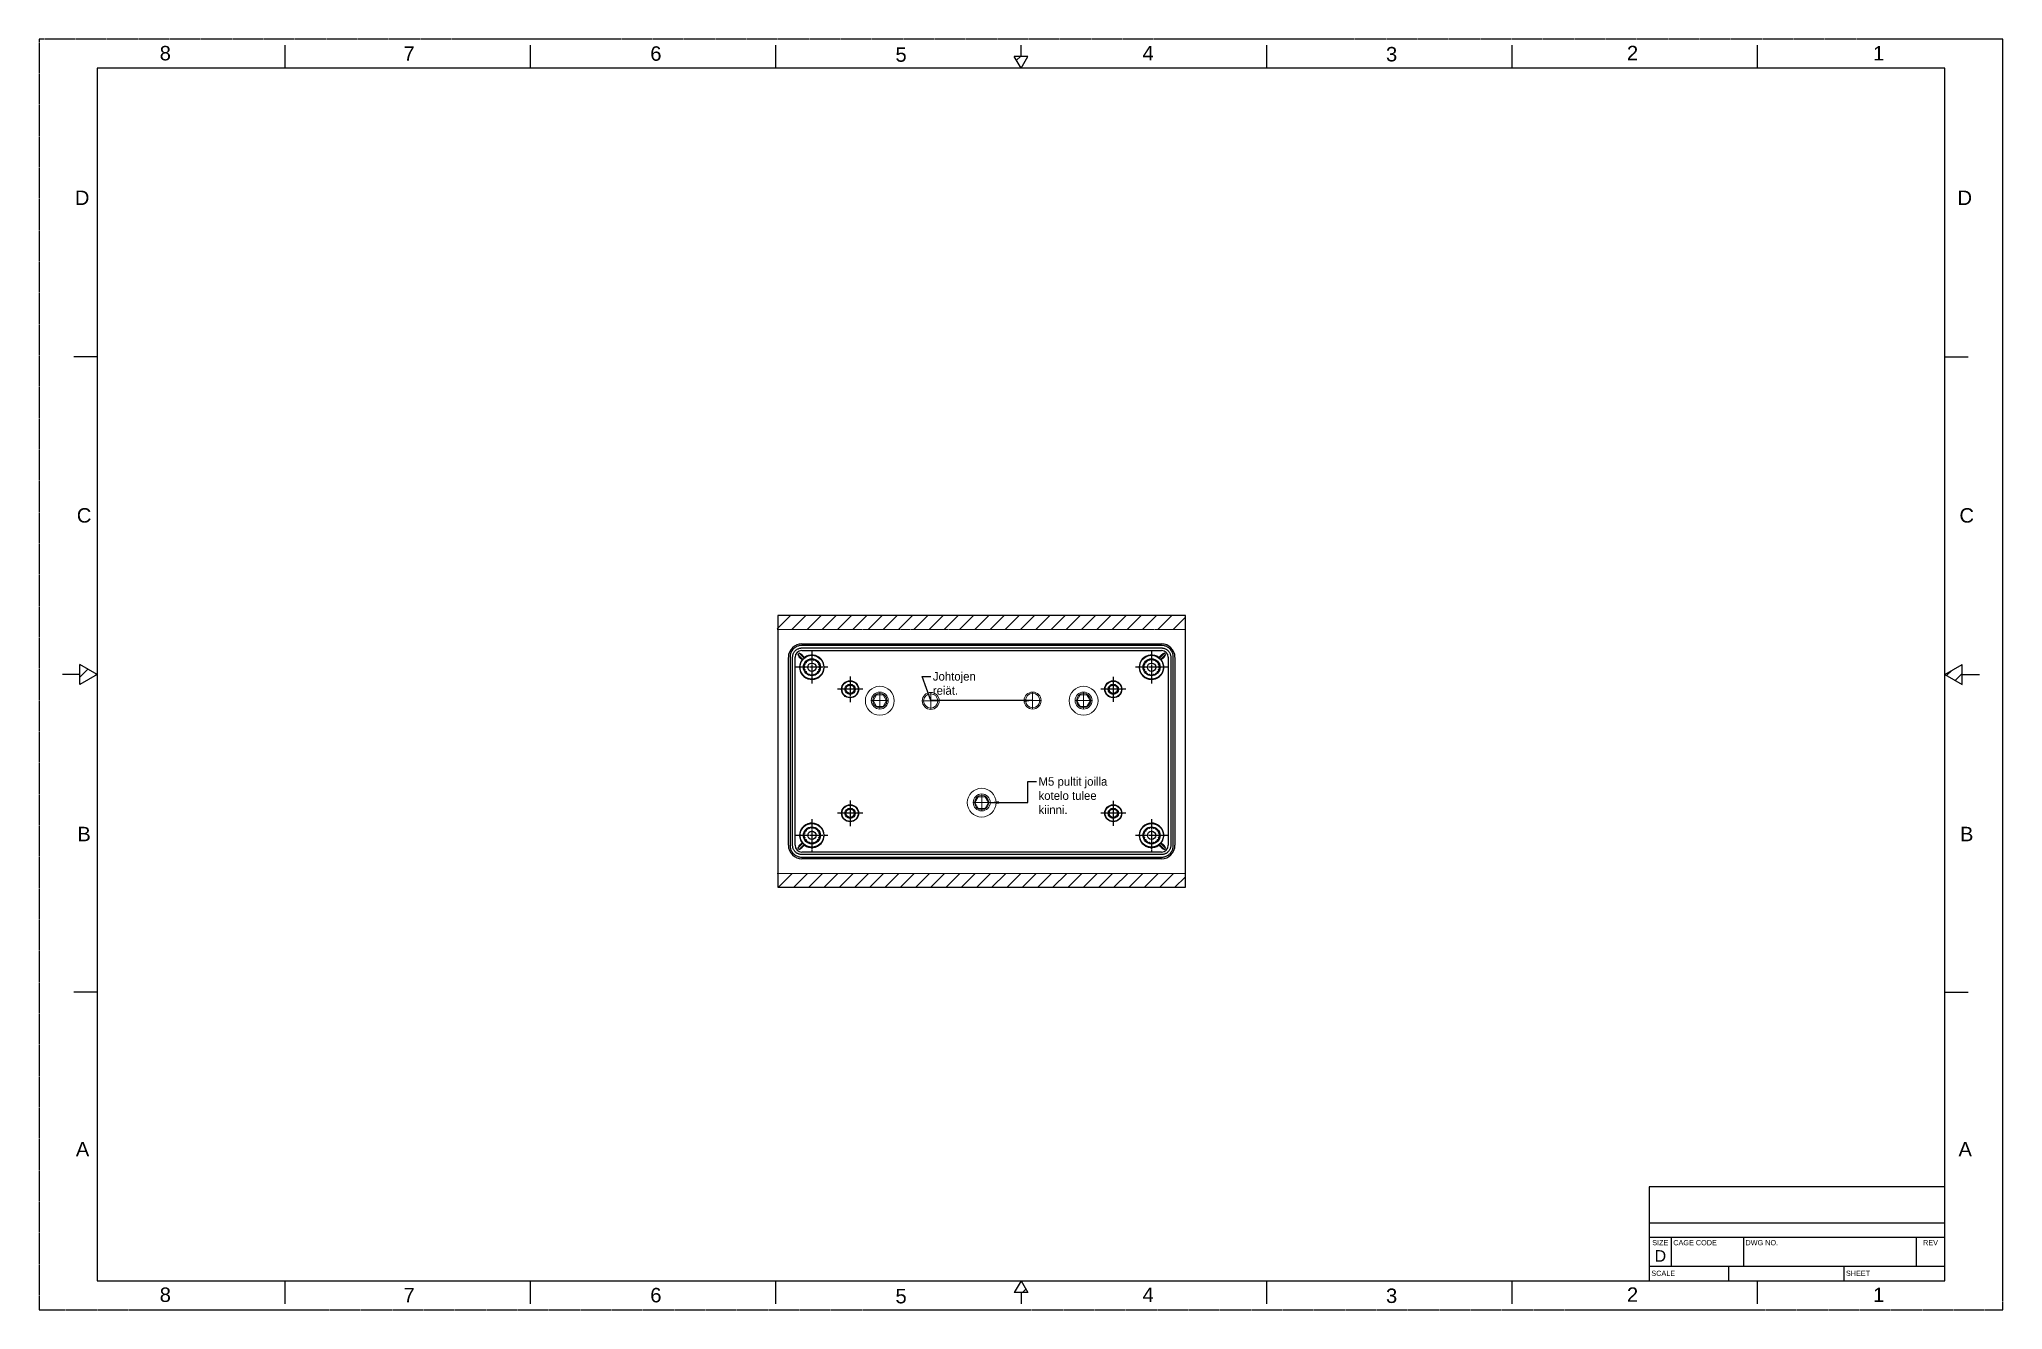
# Model space of a CAD drawing. Header units: millimetres. Extents: x -784753 to 2894, y -738 to 77802.
# Drawn here: x 1672 to 2250, y -17 to 357 of the extents above; entities that cross this region are included whole.
import ezdxf
from ezdxf.enums import TextEntityAlignment as Align

# ---------------------------------------------------------------- set-up
doc = ezdxf.new("R2010")
doc.units = ezdxf.units.MM
doc.linetypes.add('CHAIN', pattern=[0.7087, 0.4724, -0.0591, 0.1181, -0.0591])
doc.linetypes.add('HIDDEN2', pattern=[0.1875, 0.125, -0.0625])
for name, color, linetype in [('Comments', 50, 'Continuous'), ('DEFAULT', 7, 'Continuous'), ('projection', 7, 'Continuous')]:
    doc.layers.add(name, color=color, linetype=linetype)
doc.layers.add('Hatch (ANSI)', color=9, linetype='Continuous', lineweight=9)
doc.styles.add('ARIAL_TTF', font='arial.ttf')
doc.dimstyles.new('ISO-25', dxfattribs={"dimtxt": 2.5, "dimasz": 2.5, "dimexe": 1.25, "dimexo": 0.625, "dimtad": 1, "dimtxsty": 'Standard', "dimcen": 2.5, "dimadec": 0, "dimazin": 0, "dimtfac": 1, "dimtmove": 0, "dimatfit": 3, "dimfxl": 0, "dimarcsym": 0})

msp = doc.modelspace()

# ---------------------------------------------------------------- texts
at = {"layer": 'Comments', "lineweight": 0, "char_height": 2.5, "attachment_point": 1}
for s, insert, width in [('Johtojen reiät.', (1935.319, 170.565), 18.27684), ('M5 pultit joilla kotelo tulee kiinni.', (1966.437, 139.62), 21.19147)]:
    msp.add_mtext(s, dxfattribs=dict(at, insert=insert, width=width))

# ---------------------------------------------------------------- blocks, each defined once
blk = doc.blocks.new('HAMMOND-1591XXBTBU-TOPS')
for p, q in [((991.53, 27.46), (990.07, 28.93)), ((990.43, 29.29), (991.9, 27.83)), ((1097.14, 31.58), (991.28, 31.58)), ((991.28, 30.82), (1097.13, 30.82)), ((991.28, 30.07), (1097.13, 30.07)), ((991.3, 32.06), (1097.12, 32.06)), ((1096.52, 27.83), (1097.99, 29.29)), ((1098.35, 28.93), (1096.88, 27.46)), ((987.3, -27.26), (987.3, 28.06)), ((987.78, 28.08), (987.78, -27.28)), ((988.54, -27.28), (988.54, 28.08)), ((989.29, -27.28), (989.29, 28.08)), ((991.34, 27.32), (990.59, 28.06)), ((991.3, 28.77), (992.04, 28.02)), ((991.86, 25.49), (992.09, 25.15)), ((992.09, 25.15), (991.86, 24.81)), ((992.19, 25.81), (991.87, 25.55)), ((991.87, 24.75), (992.19, 24.49)), ((992.08, 26.2), (992.19, 25.81)), ((992.19, 24.49), (992.08, 24.1)), ((992.49, 26.4), (992.11, 26.25)), ((992.11, 24.05), (992.49, 23.9)), ((992.51, 26.81), (992.49, 26.4)), ((992.49, 23.9), (992.51, 23.49)), ((992.96, 26.87), (992.55, 26.85)), ((992.55, 23.45), (992.96, 23.43)), ((993.11, 27.25), (992.96, 26.87)), ((992.96, 23.43), (993.11, 23.05)), ((993.55, 27.17), (993.16, 27.28)), ((993.16, 23.02), (993.55, 23.13)), ((993.81, 27.49), (993.55, 27.17)), ((993.55, 23.13), (993.81, 22.81)), ((994.21, 27.27), (993.87, 27.5)), ((994.55, 27.5), (994.21, 27.27)), ((994.86, 27.17), (994.61, 27.49)), ((994.61, 22.81), (994.86, 23.13)), ((995.26, 27.28), (994.86, 27.17)), ((994.86, 23.13), (995.26, 23.02)), ((995.46, 26.87), (995.31, 27.25)), ((995.31, 23.05), (995.46, 23.43)), ((995.87, 26.85), (995.46, 26.87)), ((995.46, 23.43), (995.87, 23.45)), ((995.93, 26.4), (995.91, 26.81)), ((995.91, 23.49), (995.93, 23.9)), ((996.31, 26.25), (995.93, 26.4)), ((995.93, 23.9), (996.31, 24.05)), ((996.23, 25.81), (996.34, 26.2)), ((996.55, 25.55), (996.23, 25.81)), ((996.23, 24.49), (996.55, 24.75)), ((996.34, 24.1), (996.23, 24.49)), ((996.33, 25.15), (996.56, 25.49)), ((996.56, 24.81), (996.33, 25.15)), ((1091.86, 25.49), (1092.09, 25.15)), ((1092.09, 25.15), (1091.86, 24.81)), ((1092.19, 25.81), (1091.87, 25.55)), ((1091.87, 24.75), (1092.19, 24.49)), ((1092.08, 26.2), (1092.19, 25.81)), ((1092.19, 24.49), (1092.08, 24.1)), ((1092.49, 26.4), (1092.11, 26.25)), ((1092.11, 24.05), (1092.49, 23.9)), ((1092.51, 26.81), (1092.49, 26.4)), ((1092.49, 23.9), (1092.51, 23.49)), ((1092.96, 26.87), (1092.55, 26.85)), ((1092.55, 23.45), (1092.96, 23.43)), ((1093.11, 27.25), (1092.96, 26.87)), ((1092.96, 23.43), (1093.11, 23.05)), ((1093.55, 27.17), (1093.16, 27.28)), ((1093.16, 23.02), (1093.55, 23.13)), ((1093.81, 27.49), (1093.55, 27.17)), ((1093.55, 23.13), (1093.81, 22.81)), ((1094.21, 27.27), (1093.87, 27.5)), ((1094.55, 27.5), (1094.21, 27.27)), ((1094.86, 27.17), (1094.61, 27.49)), ((1094.61, 22.81), (1094.86, 23.13)), ((1095.26, 27.28), (1094.86, 27.17)), ((1094.86, 23.13), (1095.26, 23.02)), ((1095.46, 26.87), (1095.31, 27.25)), ((1095.31, 23.05), (1095.46, 23.43)), ((1095.87, 26.85), (1095.46, 26.87)), ((1095.46, 23.43), (1095.87, 23.45)), ((1095.93, 26.4), (1095.91, 26.81)), ((1095.91, 23.49), (1095.93, 23.9)), ((1096.31, 26.25), (1095.93, 26.4)), ((1095.93, 23.9), (1096.31, 24.05)), ((1096.23, 25.81), (1096.34, 26.2)), ((1096.55, 25.55), (1096.23, 25.81)), ((1096.23, 24.49), (1096.55, 24.75)), ((1096.34, 24.1), (1096.23, 24.49)), ((1096.33, 25.15), (1096.56, 25.49)), ((1096.56, 24.81), (1096.33, 25.15)), ((1096.38, 28.02), (1097.12, 28.77)), ((1097.83, 28.06), (1097.08, 27.32)), ((1099.13, 28.08), (1099.13, -27.28)), ((1099.88, 28.08), (1099.88, -27.28)), ((1100.63, -27.28), (1100.63, 28.08)), ((1101.12, 28.06), (1101.12, -27.26)), ((993.87, 22.8), (994.21, 23.03)), ((994.21, 23.03), (994.55, 22.8)), ((1093.87, 22.8), (1094.21, 23.03)), ((1094.21, 23.03), (1094.55, 22.8)), ((992.49, -23.1), (992.11, -23.25)), ((992.51, -22.69), (992.49, -23.1)), ((992.96, -22.63), (992.55, -22.65)), ((993.11, -22.25), (992.96, -22.63)), ((993.55, -22.33), (993.16, -22.22)), ((993.81, -22.01), (993.55, -22.33)), ((994.21, -22.23), (993.87, -22)), ((994.55, -22), (994.21, -22.23)), ((994.86, -22.33), (994.61, -22.01)), ((995.26, -22.22), (994.86, -22.33)), ((995.46, -22.63), (995.31, -22.25)), ((995.87, -22.65), (995.46, -22.63)), ((995.93, -23.1), (995.91, -22.69)), ((996.31, -23.25), (995.93, -23.1)), ((1092.49, -23.1), (1092.11, -23.25)), ((1092.51, -22.69), (1092.49, -23.1)), ((1092.96, -22.63), (1092.55, -22.65)), ((1093.11, -22.25), (1092.96, -22.63)), ((1093.55, -22.33), (1093.16, -22.22)), ((1093.81, -22.01), (1093.55, -22.33)), ((1094.21, -22.23), (1093.87, -22)), ((1094.55, -22), (1094.21, -22.23)), ((1094.86, -22.33), (1094.61, -22.01)), ((1095.26, -22.22), (1094.86, -22.33)), ((1095.46, -22.63), (1095.31, -22.25)), ((1095.87, -22.65), (1095.46, -22.63)), ((1095.93, -23.1), (1095.91, -22.69)), ((1096.31, -23.25), (1095.93, -23.1)), ((990.07, -28.13), (991.53, -26.66)), ((991.9, -27.03), (990.43, -28.49)), ((990.59, -27.26), (991.34, -26.52)), ((992.04, -27.22), (991.3, -27.97)), ((991.86, -24.01), (992.09, -24.35)), ((992.09, -24.35), (991.86, -24.69)), ((992.19, -23.69), (991.87, -23.95)), ((991.87, -24.75), (992.19, -25.01)), ((992.08, -23.3), (992.19, -23.69)), ((992.19, -25.01), (992.08, -25.4)), ((992.11, -25.45), (992.49, -25.6)), ((992.49, -25.6), (992.51, -26.01)), ((992.55, -26.05), (992.96, -26.07)), ((992.96, -26.07), (993.11, -26.45)), ((993.16, -26.48), (993.55, -26.37)), ((993.55, -26.37), (993.81, -26.69)), ((993.87, -26.7), (994.21, -26.47)), ((994.21, -26.47), (994.55, -26.7)), ((994.61, -26.69), (994.86, -26.37)), ((994.86, -26.37), (995.26, -26.48)), ((995.31, -26.45), (995.46, -26.07)), ((995.46, -26.07), (995.87, -26.05)), ((995.91, -26.01), (995.93, -25.6)), ((995.93, -25.6), (996.31, -25.45)), ((996.23, -23.69), (996.34, -23.3)), ((996.55, -23.95), (996.23, -23.69)), ((996.23, -25.01), (996.55, -24.75)), ((996.34, -25.4), (996.23, -25.01)), ((996.33, -24.35), (996.56, -24.01)), ((996.56, -24.69), (996.33, -24.35)), ((1091.86, -24.01), (1092.09, -24.35)), ((1092.09, -24.35), (1091.86, -24.69)), ((1092.19, -23.69), (1091.87, -23.95)), ((1091.87, -24.75), (1092.19, -25.01)), ((1092.08, -23.3), (1092.19, -23.69)), ((1092.19, -25.01), (1092.08, -25.4)), ((1092.11, -25.45), (1092.49, -25.6)), ((1092.49, -25.6), (1092.51, -26.01)), ((1092.55, -26.05), (1092.96, -26.07)), ((1092.96, -26.07), (1093.11, -26.45)), ((1093.16, -26.48), (1093.55, -26.37)), ((1093.55, -26.37), (1093.81, -26.69)), ((1093.87, -26.7), (1094.21, -26.47)), ((1094.21, -26.47), (1094.55, -26.7)), ((1094.61, -26.69), (1094.86, -26.37)), ((1094.86, -26.37), (1095.26, -26.48)), ((1095.31, -26.45), (1095.46, -26.07)), ((1095.46, -26.07), (1095.87, -26.05)), ((1095.91, -26.01), (1095.93, -25.6)), ((1095.93, -25.6), (1096.31, -25.45)), ((1096.23, -23.69), (1096.34, -23.3)), ((1096.55, -23.95), (1096.23, -23.69)), ((1096.23, -25.01), (1096.55, -24.75)), ((1096.34, -25.4), (1096.23, -25.01)), ((1096.33, -24.35), (1096.56, -24.01)), ((1096.56, -24.69), (1096.33, -24.35)), ((1097.12, -27.97), (1096.38, -27.22)), ((1097.99, -28.49), (1096.52, -27.03)), ((1096.88, -26.66), (1098.35, -28.13)), ((1097.08, -26.52), (1097.83, -27.26)), ((1097.13, -29.27), (991.28, -29.27)), ((1097.13, -30.02), (991.28, -30.02)), ((991.28, -30.78), (1097.14, -30.78)), ((1097.12, -31.26), (991.3, -31.26))]:
    blk.add_line(p, q)
at = {"linetype": 'CHAIN', "ltscale": 2.110896}
for p, q in [((994.21, 29.9), (994.21, 20.4)), ((1094.21, 29.9), (1094.21, 20.4)), ((998.96, 25.15), (989.46, 25.15)), ((1098.96, 25.15), (1089.46, 25.15)), ((994.21, -19.6), (994.21, -29.1)), ((1094.21, -19.6), (1094.21, -29.1)), ((998.96, -24.35), (989.46, -24.35)), ((1098.96, -24.35), (1089.46, -24.35))]:
    blk.add_line(p, q, dxfattribs=at)
at = {"linetype": 'CHAIN', "ltscale": 1.666476}
for p, q in [((1009.21, 18.65), (1001.71, 18.65)), ((1005.46, 22.4), (1005.46, 14.9)), ((1005.46, -14.1), (1005.46, -21.6)), ((1009.21, -17.85), (1001.71, -17.85))]:
    blk.add_line(p, q, dxfattribs=at)
at = {"color": 0, "lineweight": 0}
for p, q in [((1014.21, 17.83), (1014.21, 12.83)), ((1029.21, 17.73), (1029.21, 12.73)), ((1059.21, 17.83), (1059.21, 12.83)), ((1074.21, 17.83), (1074.21, 12.83)), ((1011.71, 15.33), (1016.71, 15.33)), ((1026.71, 15.23), (1031.71, 15.23)), ((1056.71, 15.33), (1061.71, 15.33)), ((1071.71, 15.33), (1076.71, 15.33)), ((1041.71, -14.67), (1046.71, -14.67)), ((1044.21, -12.17), (1044.21, -17.17))]:
    blk.add_line(p, q, dxfattribs=at)
at = {"linetype": 'CHAIN', "ltscale": 1.631568}
for p, q in [((1086.63, 18.65), (1079.29, 18.65)), ((1082.96, 22.32), (1082.96, 14.98)), ((1082.96, -14.18), (1082.96, -21.52)), ((1086.63, -17.85), (1079.29, -17.85))]:
    blk.add_line(p, q, dxfattribs=at)
at = {"flags": 128}
for points in [[(991.28, 31.58), (991.05, 31.57), (990.82, 31.54), (990.6, 31.51), (990.38, 31.45), (990.16, 31.39), (989.94, 31.31), (989.73, 31.21), (989.53, 31.1), (989.34, 30.98), (989.15, 30.85), (988.97, 30.71), (988.81, 30.55), (988.65, 30.38), (988.51, 30.21), (988.38, 30.02), (988.26, 29.83), (988.15, 29.62), (988.05, 29.42), (987.97, 29.2), (987.91, 28.98), (987.85, 28.76), (987.81, 28.53), (987.79, 28.31), (987.78, 28.08)], [(988.54, 28.08), (988.54, 28.25), (988.56, 28.43), (988.59, 28.61), (988.63, 28.79), (988.68, 28.96), (988.75, 29.13), (988.82, 29.29), (988.91, 29.45), (989, 29.6), (989.1, 29.75), (989.22, 29.89), (989.34, 30.02), (989.47, 30.14), (989.61, 30.25), (989.76, 30.36), (989.91, 30.45), (990.07, 30.54), (990.23, 30.61), (990.4, 30.68), (990.57, 30.73), (990.75, 30.77), (990.93, 30.8), (991.1, 30.82), (991.28, 30.82)], [(991.11, 28.95), (991.11, 28.95), (991.12, 28.95), (991.12, 28.94), (991.12, 28.94), (991.13, 28.94), (991.13, 28.93), (991.14, 28.93), (991.14, 28.92), (991.15, 28.91), (991.16, 28.91), (991.16, 28.9), (991.17, 28.89), (991.18, 28.88), (991.19, 28.87), (991.2, 28.86), (991.21, 28.85), (991.22, 28.84), (991.23, 28.83), (991.24, 28.82), (991.25, 28.81), (991.27, 28.8), (991.28, 28.79), (991.29, 28.78), (991.3, 28.77)], [(1097.12, 28.77), (1097.13, 28.78), (1097.14, 28.79), (1097.15, 28.8), (1097.16, 28.81), (1097.18, 28.82), (1097.19, 28.83), (1097.2, 28.84), (1097.21, 28.85), (1097.22, 28.86), (1097.23, 28.87), (1097.24, 28.88), (1097.25, 28.89), (1097.25, 28.9), (1097.26, 28.91), (1097.27, 28.91), (1097.28, 28.92), (1097.28, 28.93), (1097.29, 28.93), (1097.29, 28.94), (1097.3, 28.94), (1097.3, 28.94), (1097.3, 28.95), (1097.3, 28.95), (1097.31, 28.95)], [(1097.13, 30.82), (1097.31, 30.82), (1097.49, 30.8), (1097.67, 30.77), (1097.85, 30.73), (1098.02, 30.68), (1098.19, 30.61), (1098.35, 30.54), (1098.51, 30.45), (1098.66, 30.36), (1098.81, 30.25), (1098.95, 30.14), (1099.08, 30.02), (1099.2, 29.89), (1099.31, 29.75), (1099.42, 29.6), (1099.51, 29.45), (1099.6, 29.29), (1099.67, 29.13), (1099.73, 28.96), (1099.79, 28.79), (1099.83, 28.61), (1099.86, 28.43), (1099.88, 28.25), (1099.88, 28.08)], [(1100.63, 28.08), (1100.63, 28.31), (1100.6, 28.53), (1100.57, 28.76), (1100.51, 28.98), (1100.45, 29.2), (1100.36, 29.42), (1100.27, 29.62), (1100.16, 29.83), (1100.04, 30.02), (1099.91, 30.21), (1099.77, 30.38), (1099.61, 30.55), (1099.44, 30.71), (1099.27, 30.85), (1099.08, 30.98), (1098.89, 31.1), (1098.68, 31.21), (1098.48, 31.31), (1098.26, 31.39), (1098.04, 31.45), (1097.82, 31.51), (1097.59, 31.54), (1097.37, 31.57), (1097.14, 31.58)], [(990.59, 28.06), (990.58, 28.07), (990.57, 28.08), (990.56, 28.09), (990.55, 28.11), (990.54, 28.12), (990.53, 28.13), (990.51, 28.14), (990.5, 28.15), (990.49, 28.16), (990.49, 28.17), (990.48, 28.18), (990.47, 28.19), (990.46, 28.19), (990.45, 28.2), (990.44, 28.21), (990.44, 28.22), (990.43, 28.22), (990.43, 28.23), (990.42, 28.23), (990.42, 28.24), (990.42, 28.24), (990.41, 28.24), (990.41, 28.25), (990.41, 28.25)], [(991.86, 24.81), (991.86, 24.81), (991.86, 24.81), (991.86, 24.82), (991.86, 24.82), (991.86, 24.82), (991.86, 24.83), (991.86, 24.83), (991.86, 24.83), (991.86, 24.84), (991.85, 24.84), (991.85, 24.84), (991.85, 24.85), (991.85, 24.85), (991.85, 24.85), (991.85, 24.86), (991.85, 24.86), (991.85, 24.86), (991.85, 24.87), (991.85, 24.87), (991.85, 24.87), (991.85, 24.88), (991.85, 24.88), (991.85, 24.88), (991.85, 24.89)], [(991.87, 25.55), (991.87, 25.55), (991.87, 25.56), (991.87, 25.56), (991.87, 25.56), (991.87, 25.57), (991.87, 25.57), (991.87, 25.57), (991.87, 25.58), (991.87, 25.58), (991.87, 25.58), (991.87, 25.59), (991.88, 25.59), (991.88, 25.59), (991.88, 25.6), (991.88, 25.6), (991.88, 25.6), (991.88, 25.61), (991.88, 25.61), (991.88, 25.61), (991.88, 25.62), (991.88, 25.62), (991.88, 25.62), (991.88, 25.63), (991.88, 25.63)], [(992.08, 24.1), (992.08, 24.1), (992.08, 24.1), (992.08, 24.11), (992.07, 24.11), (992.07, 24.11), (992.07, 24.12), (992.07, 24.12), (992.07, 24.12), (992.07, 24.12), (992.07, 24.13), (992.06, 24.13), (992.06, 24.13), (992.06, 24.14), (992.06, 24.14), (992.06, 24.14), (992.06, 24.15), (992.06, 24.15), (992.05, 24.15), (992.05, 24.15), (992.05, 24.16), (992.05, 24.16), (992.05, 24.16), (992.05, 24.17), (992.05, 24.17)], [(992.11, 26.25), (992.11, 26.26), (992.11, 26.26), (992.11, 26.26), (992.11, 26.27), (992.11, 26.27), (992.12, 26.27), (992.12, 26.27), (992.12, 26.28), (992.12, 26.28), (992.12, 26.28), (992.12, 26.29), (992.13, 26.29), (992.13, 26.29), (992.13, 26.29), (992.13, 26.3), (992.13, 26.3), (992.13, 26.3), (992.14, 26.31), (992.14, 26.31), (992.14, 26.31), (992.14, 26.32), (992.14, 26.32), (992.14, 26.32), (992.15, 26.32)], [(992.51, 23.49), (992.51, 23.49), (992.51, 23.5), (992.5, 23.5), (992.5, 23.5), (992.5, 23.5), (992.5, 23.51), (992.49, 23.51), (992.49, 23.51), (992.49, 23.51), (992.49, 23.51), (992.48, 23.52), (992.48, 23.52), (992.48, 23.52), (992.48, 23.52), (992.47, 23.53), (992.47, 23.53), (992.47, 23.53), (992.47, 23.53), (992.47, 23.54), (992.46, 23.54), (992.46, 23.54), (992.46, 23.54), (992.46, 23.55), (992.45, 23.55)], [(992.55, 26.85), (992.55, 26.85), (992.55, 26.85), (992.56, 26.86), (992.56, 26.86), (992.56, 26.86), (992.56, 26.86), (992.57, 26.87), (992.57, 26.87), (992.57, 26.87), (992.57, 26.87), (992.58, 26.87), (992.58, 26.88), (992.58, 26.88), (992.58, 26.88), (992.59, 26.88), (992.59, 26.89), (992.59, 26.89), (992.59, 26.89), (992.6, 26.89), (992.6, 26.9), (992.6, 26.9), (992.6, 26.9), (992.61, 26.9), (992.61, 26.9)], [(993.16, 27.28), (993.16, 27.28), (993.16, 27.28), (993.17, 27.28), (993.17, 27.28), (993.17, 27.29), (993.17, 27.29), (993.18, 27.29), (993.18, 27.29), (993.18, 27.29), (993.19, 27.29), (993.19, 27.29), (993.19, 27.3), (993.2, 27.3), (993.2, 27.3), (993.2, 27.3), (993.21, 27.3), (993.21, 27.3), (993.21, 27.3), (993.21, 27.31), (993.22, 27.31), (993.22, 27.31), (993.22, 27.31), (993.23, 27.31), (993.23, 27.31)], [(993.87, 27.5), (993.87, 27.5), (993.87, 27.5), (993.88, 27.5), (993.88, 27.5), (993.88, 27.5), (993.89, 27.5), (993.89, 27.5), (993.89, 27.5), (993.9, 27.5), (993.9, 27.5), (993.9, 27.5), (993.91, 27.51), (993.91, 27.51), (993.91, 27.51), (993.92, 27.51), (993.92, 27.51), (993.92, 27.51), (993.93, 27.51), (993.93, 27.51), (993.93, 27.51), (993.94, 27.51), (993.94, 27.51), (993.94, 27.51), (993.95, 27.51)], [(994.61, 27.49), (994.61, 27.49), (994.62, 27.49), (994.62, 27.49), (994.62, 27.49), (994.63, 27.49), (994.63, 27.49), (994.63, 27.49), (994.64, 27.49), (994.64, 27.49), (994.64, 27.48), (994.65, 27.48), (994.65, 27.48), (994.65, 27.48), (994.66, 27.48), (994.66, 27.48), (994.66, 27.48), (994.67, 27.48), (994.67, 27.48), (994.67, 27.48), (994.68, 27.48), (994.68, 27.48), (994.68, 27.48), (994.69, 27.48), (994.69, 27.48)], [(995.31, 27.25), (995.32, 27.25), (995.32, 27.25), (995.32, 27.25), (995.32, 27.25), (995.33, 27.24), (995.33, 27.24), (995.33, 27.24), (995.34, 27.24), (995.34, 27.24), (995.34, 27.24), (995.35, 27.24), (995.35, 27.23), (995.35, 27.23), (995.35, 27.23), (995.36, 27.23), (995.36, 27.23), (995.36, 27.23), (995.37, 27.22), (995.37, 27.22), (995.37, 27.22), (995.38, 27.22), (995.38, 27.22), (995.38, 27.22), (995.38, 27.21)], [(995.87, 23.45), (995.87, 23.45), (995.86, 23.45), (995.86, 23.44), (995.86, 23.44), (995.86, 23.44), (995.85, 23.44), (995.85, 23.43), (995.85, 23.43), (995.85, 23.43), (995.84, 23.43), (995.84, 23.42), (995.84, 23.42), (995.84, 23.42), (995.83, 23.42), (995.83, 23.42), (995.83, 23.41), (995.83, 23.41), (995.82, 23.41), (995.82, 23.41), (995.82, 23.4), (995.82, 23.4), (995.81, 23.4), (995.81, 23.4), (995.81, 23.39)], [(995.91, 26.81), (995.91, 26.81), (995.91, 26.8), (995.92, 26.8), (995.92, 26.8), (995.92, 26.8), (995.92, 26.79), (995.92, 26.79), (995.93, 26.79), (995.93, 26.79), (995.93, 26.78), (995.93, 26.78), (995.94, 26.78), (995.94, 26.78), (995.94, 26.77), (995.94, 26.77), (995.95, 26.77), (995.95, 26.77), (995.95, 26.76), (995.95, 26.76), (995.96, 26.76), (995.96, 26.76), (995.96, 26.75), (995.96, 26.75), (995.96, 26.75)], [(996.31, 24.05), (996.31, 24.04), (996.31, 24.04), (996.31, 24.04), (996.31, 24.03), (996.3, 24.03), (996.3, 24.03), (996.3, 24.03), (996.3, 24.02), (996.3, 24.02), (996.3, 24.02), (996.29, 24.01), (996.29, 24.01), (996.29, 24.01), (996.29, 24), (996.29, 24), (996.29, 24), (996.28, 24), (996.28, 23.99), (996.28, 23.99), (996.28, 23.99), (996.28, 23.98), (996.28, 23.98), (996.28, 23.98), (996.27, 23.98)], [(996.34, 26.2), (996.34, 26.2), (996.34, 26.2), (996.34, 26.19), (996.34, 26.19), (996.35, 26.19), (996.35, 26.18), (996.35, 26.18), (996.35, 26.18), (996.35, 26.18), (996.35, 26.17), (996.35, 26.17), (996.36, 26.17), (996.36, 26.16), (996.36, 26.16), (996.36, 26.16), (996.36, 26.15), (996.36, 26.15), (996.36, 26.15), (996.37, 26.14), (996.37, 26.14), (996.37, 26.14), (996.37, 26.14), (996.37, 26.13), (996.37, 26.13)], [(996.55, 24.75), (996.55, 24.75), (996.55, 24.74), (996.55, 24.74), (996.55, 24.74), (996.55, 24.73), (996.55, 24.73), (996.55, 24.73), (996.55, 24.72), (996.55, 24.72), (996.54, 24.72), (996.54, 24.71), (996.54, 24.71), (996.54, 24.71), (996.54, 24.7), (996.54, 24.7), (996.54, 24.7), (996.54, 24.69), (996.54, 24.69), (996.54, 24.69), (996.54, 24.68), (996.54, 24.68), (996.54, 24.68), (996.54, 24.67), (996.54, 24.67)], [(996.56, 25.49), (996.56, 25.49), (996.56, 25.49), (996.56, 25.48), (996.56, 25.48), (996.56, 25.48), (996.56, 25.47), (996.56, 25.47), (996.56, 25.47), (996.56, 25.46), (996.56, 25.46), (996.56, 25.46), (996.56, 25.45), (996.57, 25.45), (996.57, 25.45), (996.57, 25.44), (996.57, 25.44), (996.57, 25.44), (996.57, 25.43), (996.57, 25.43), (996.57, 25.43), (996.57, 25.42), (996.57, 25.42), (996.57, 25.42), (996.57, 25.41)], [(1091.86, 24.81), (1091.86, 24.81), (1091.86, 24.81), (1091.86, 24.82), (1091.86, 24.82), (1091.86, 24.82), (1091.86, 24.83), (1091.86, 24.83), (1091.86, 24.83), (1091.86, 24.84), (1091.85, 24.84), (1091.85, 24.84), (1091.85, 24.85), (1091.85, 24.85), (1091.85, 24.85), (1091.85, 24.86), (1091.85, 24.86), (1091.85, 24.86), (1091.85, 24.87), (1091.85, 24.87), (1091.85, 24.87), (1091.85, 24.88), (1091.85, 24.88), (1091.85, 24.88), (1091.85, 24.89)], [(1091.87, 25.55), (1091.87, 25.55), (1091.87, 25.56), (1091.87, 25.56), (1091.87, 25.56), (1091.87, 25.57), (1091.87, 25.57), (1091.87, 25.57), (1091.87, 25.58), (1091.87, 25.58), (1091.87, 25.58), (1091.87, 25.59), (1091.88, 25.59), (1091.88, 25.59), (1091.88, 25.6), (1091.88, 25.6), (1091.88, 25.6), (1091.88, 25.61), (1091.88, 25.61), (1091.88, 25.61), (1091.88, 25.62), (1091.88, 25.62), (1091.88, 25.62), (1091.88, 25.63), (1091.88, 25.63)], [(1092.08, 24.1), (1092.08, 24.1), (1092.08, 24.1), (1092.08, 24.11), (1092.07, 24.11), (1092.07, 24.11), (1092.07, 24.12), (1092.07, 24.12), (1092.07, 24.12), (1092.07, 24.12), (1092.07, 24.13), (1092.06, 24.13), (1092.06, 24.13), (1092.06, 24.14), (1092.06, 24.14), (1092.06, 24.14), (1092.06, 24.15), (1092.06, 24.15), (1092.05, 24.15), (1092.05, 24.15), (1092.05, 24.16), (1092.05, 24.16), (1092.05, 24.16), (1092.05, 24.17), (1092.05, 24.17)], [(1092.11, 26.25), (1092.11, 26.26), (1092.11, 26.26), (1092.11, 26.26), (1092.11, 26.27), (1092.11, 26.27), (1092.12, 26.27), (1092.12, 26.27), (1092.12, 26.28), (1092.12, 26.28), (1092.12, 26.28), (1092.12, 26.29), (1092.13, 26.29), (1092.13, 26.29), (1092.13, 26.29), (1092.13, 26.3), (1092.13, 26.3), (1092.13, 26.3), (1092.14, 26.31), (1092.14, 26.31), (1092.14, 26.31), (1092.14, 26.32), (1092.14, 26.32), (1092.14, 26.32), (1092.15, 26.32)], [(1092.51, 23.49), (1092.51, 23.49), (1092.51, 23.5), (1092.5, 23.5), (1092.5, 23.5), (1092.5, 23.5), (1092.5, 23.51), (1092.49, 23.51), (1092.49, 23.51), (1092.49, 23.51), (1092.49, 23.51), (1092.48, 23.52), (1092.48, 23.52), (1092.48, 23.52), (1092.48, 23.52), (1092.47, 23.53), (1092.47, 23.53), (1092.47, 23.53), (1092.47, 23.53), (1092.47, 23.54), (1092.46, 23.54), (1092.46, 23.54), (1092.46, 23.54), (1092.46, 23.55), (1092.45, 23.55)], [(1092.55, 26.85), (1092.55, 26.85), (1092.55, 26.85), (1092.56, 26.86), (1092.56, 26.86), (1092.56, 26.86), (1092.56, 26.86), (1092.57, 26.87), (1092.57, 26.87), (1092.57, 26.87), (1092.57, 26.87), (1092.58, 26.87), (1092.58, 26.88), (1092.58, 26.88), (1092.58, 26.88), (1092.59, 26.88), (1092.59, 26.89), (1092.59, 26.89), (1092.59, 26.89), (1092.6, 26.89), (1092.6, 26.9), (1092.6, 26.9), (1092.6, 26.9), (1092.61, 26.9), (1092.61, 26.9)], [(1093.16, 27.28), (1093.16, 27.28), (1093.16, 27.28), (1093.17, 27.28), (1093.17, 27.28), (1093.17, 27.29), (1093.17, 27.29), (1093.18, 27.29), (1093.18, 27.29), (1093.18, 27.29), (1093.19, 27.29), (1093.19, 27.29), (1093.19, 27.3), (1093.2, 27.3), (1093.2, 27.3), (1093.2, 27.3), (1093.21, 27.3), (1093.21, 27.3), (1093.21, 27.3), (1093.21, 27.31), (1093.22, 27.31), (1093.22, 27.31), (1093.22, 27.31), (1093.23, 27.31), (1093.23, 27.31)], [(1093.87, 27.5), (1093.87, 27.5), (1093.87, 27.5), (1093.88, 27.5), (1093.88, 27.5), (1093.88, 27.5), (1093.89, 27.5), (1093.89, 27.5), (1093.89, 27.5), (1093.9, 27.5), (1093.9, 27.5), (1093.9, 27.5), (1093.91, 27.51), (1093.91, 27.51), (1093.91, 27.51), (1093.92, 27.51), (1093.92, 27.51), (1093.92, 27.51), (1093.93, 27.51), (1093.93, 27.51), (1093.93, 27.51), (1093.94, 27.51), (1093.94, 27.51), (1093.94, 27.51), (1093.95, 27.51)], [(1094.61, 27.49), (1094.61, 27.49), (1094.62, 27.49), (1094.62, 27.49), (1094.62, 27.49), (1094.63, 27.49), (1094.63, 27.49), (1094.63, 27.49), (1094.64, 27.49), (1094.64, 27.49), (1094.64, 27.48), (1094.65, 27.48), (1094.65, 27.48), (1094.65, 27.48), (1094.66, 27.48), (1094.66, 27.48), (1094.66, 27.48), (1094.67, 27.48), (1094.67, 27.48), (1094.67, 27.48), (1094.68, 27.48), (1094.68, 27.48), (1094.68, 27.48), (1094.69, 27.48), (1094.69, 27.48)], [(1095.31, 27.25), (1095.32, 27.25), (1095.32, 27.25), (1095.32, 27.25), (1095.32, 27.25), (1095.33, 27.24), (1095.33, 27.24), (1095.33, 27.24), (1095.34, 27.24), (1095.34, 27.24), (1095.34, 27.24), (1095.35, 27.24), (1095.35, 27.23), (1095.35, 27.23), (1095.35, 27.23), (1095.36, 27.23), (1095.36, 27.23), (1095.36, 27.23), (1095.37, 27.22), (1095.37, 27.22), (1095.37, 27.22), (1095.38, 27.22), (1095.38, 27.22), (1095.38, 27.22), (1095.38, 27.21)], [(1095.87, 23.45), (1095.87, 23.45), (1095.86, 23.45), (1095.86, 23.44), (1095.86, 23.44), (1095.86, 23.44), (1095.85, 23.44), (1095.85, 23.43), (1095.85, 23.43), (1095.85, 23.43), (1095.84, 23.43), (1095.84, 23.42), (1095.84, 23.42), (1095.84, 23.42), (1095.83, 23.42), (1095.83, 23.42), (1095.83, 23.41), (1095.83, 23.41), (1095.82, 23.41), (1095.82, 23.41), (1095.82, 23.4), (1095.82, 23.4), (1095.81, 23.4), (1095.81, 23.4), (1095.81, 23.39)], [(1095.91, 26.81), (1095.91, 26.81), (1095.91, 26.8), (1095.92, 26.8), (1095.92, 26.8), (1095.92, 26.8), (1095.92, 26.79), (1095.92, 26.79), (1095.93, 26.79), (1095.93, 26.79), (1095.93, 26.78), (1095.93, 26.78), (1095.94, 26.78), (1095.94, 26.78), (1095.94, 26.77), (1095.94, 26.77), (1095.95, 26.77), (1095.95, 26.77), (1095.95, 26.76), (1095.95, 26.76), (1095.96, 26.76), (1095.96, 26.76), (1095.96, 26.75), (1095.96, 26.75), (1095.96, 26.75)], [(1096.31, 24.05), (1096.31, 24.04), (1096.31, 24.04), (1096.31, 24.04), (1096.31, 24.03), (1096.3, 24.03), (1096.3, 24.03), (1096.3, 24.03), (1096.3, 24.02), (1096.3, 24.02), (1096.3, 24.02), (1096.29, 24.01), (1096.29, 24.01), (1096.29, 24.01), (1096.29, 24), (1096.29, 24), (1096.29, 24), (1096.28, 24), (1096.28, 23.99), (1096.28, 23.99), (1096.28, 23.99), (1096.28, 23.98), (1096.28, 23.98), (1096.28, 23.98), (1096.27, 23.98)], [(1096.34, 26.2), (1096.34, 26.2), (1096.34, 26.2), (1096.34, 26.19), (1096.34, 26.19), (1096.35, 26.19), (1096.35, 26.18), (1096.35, 26.18), (1096.35, 26.18), (1096.35, 26.18), (1096.35, 26.17), (1096.35, 26.17), (1096.36, 26.17), (1096.36, 26.16), (1096.36, 26.16), (1096.36, 26.16), (1096.36, 26.15), (1096.36, 26.15), (1096.36, 26.15), (1096.37, 26.14), (1096.37, 26.14), (1096.37, 26.14), (1096.37, 26.14), (1096.37, 26.13), (1096.37, 26.13)], [(1096.55, 24.75), (1096.55, 24.75), (1096.55, 24.74), (1096.55, 24.74), (1096.55, 24.74), (1096.55, 24.73), (1096.55, 24.73), (1096.55, 24.73), (1096.55, 24.72), (1096.55, 24.72), (1096.54, 24.72), (1096.54, 24.71), (1096.54, 24.71), (1096.54, 24.71), (1096.54, 24.7), (1096.54, 24.7), (1096.54, 24.7), (1096.54, 24.69), (1096.54, 24.69), (1096.54, 24.69), (1096.54, 24.68), (1096.54, 24.68), (1096.54, 24.68), (1096.54, 24.67), (1096.54, 24.67)], [(1096.56, 25.49), (1096.56, 25.49), (1096.56, 25.49), (1096.56, 25.48), (1096.56, 25.48), (1096.56, 25.48), (1096.56, 25.47), (1096.56, 25.47), (1096.56, 25.47), (1096.56, 25.46), (1096.56, 25.46), (1096.56, 25.46), (1096.56, 25.45), (1096.57, 25.45), (1096.57, 25.45), (1096.57, 25.44), (1096.57, 25.44), (1096.57, 25.44), (1096.57, 25.43), (1096.57, 25.43), (1096.57, 25.43), (1096.57, 25.42), (1096.57, 25.42), (1096.57, 25.42), (1096.57, 25.41)], [(1098.01, 28.25), (1098.01, 28.25), (1098, 28.24), (1098, 28.24), (1098, 28.24), (1098, 28.23), (1097.99, 28.23), (1097.99, 28.22), (1097.98, 28.22), (1097.97, 28.21), (1097.97, 28.2), (1097.96, 28.19), (1097.95, 28.19), (1097.94, 28.18), (1097.93, 28.17), (1097.92, 28.16), (1097.91, 28.15), (1097.9, 28.14), (1097.89, 28.13), (1097.88, 28.12), (1097.87, 28.11), (1097.86, 28.09), (1097.85, 28.08), (1097.84, 28.07), (1097.83, 28.06)], [(993.11, 23.05), (993.1, 23.05), (993.1, 23.05), (993.1, 23.05), (993.09, 23.05), (993.09, 23.05), (993.09, 23.06), (993.09, 23.06), (993.08, 23.06), (993.08, 23.06), (993.08, 23.06), (993.07, 23.06), (993.07, 23.07), (993.07, 23.07), (993.06, 23.07), (993.06, 23.07), (993.06, 23.07), (993.06, 23.07), (993.05, 23.08), (993.05, 23.08), (993.05, 23.08), (993.04, 23.08), (993.04, 23.08), (993.04, 23.08), (993.03, 23.09)], [(993.81, 22.81), (993.81, 22.81), (993.8, 22.81), (993.8, 22.81), (993.8, 22.81), (993.79, 22.81), (993.79, 22.81), (993.79, 22.81), (993.78, 22.81), (993.78, 22.81), (993.78, 22.81), (993.77, 22.82), (993.77, 22.82), (993.77, 22.82), (993.76, 22.82), (993.76, 22.82), (993.76, 22.82), (993.75, 22.82), (993.75, 22.82), (993.75, 22.82), (993.74, 22.82), (993.74, 22.82), (993.74, 22.82), (993.73, 22.82), (993.73, 22.82)], [(994.55, 22.8), (994.55, 22.8), (994.55, 22.8), (994.54, 22.8), (994.54, 22.8), (994.54, 22.8), (994.53, 22.8), (994.53, 22.8), (994.53, 22.8), (994.52, 22.8), (994.52, 22.8), (994.52, 22.79), (994.51, 22.79), (994.51, 22.79), (994.51, 22.79), (994.5, 22.79), (994.5, 22.79), (994.5, 22.79), (994.49, 22.79), (994.49, 22.79), (994.49, 22.79), (994.48, 22.79), (994.48, 22.79), (994.48, 22.79), (994.47, 22.79)], [(995.26, 23.02), (995.26, 23.02), (995.26, 23.02), (995.25, 23.02), (995.25, 23.02), (995.25, 23.01), (995.24, 23.01), (995.24, 23.01), (995.24, 23.01), (995.23, 23.01), (995.23, 23.01), (995.23, 23), (995.23, 23), (995.22, 23), (995.22, 23), (995.22, 23), (995.21, 23), (995.21, 23), (995.21, 22.99), (995.2, 22.99), (995.2, 22.99), (995.2, 22.99), (995.19, 22.99), (995.19, 22.99), (995.19, 22.99)], [(1093.11, 23.05), (1093.1, 23.05), (1093.1, 23.05), (1093.1, 23.05), (1093.09, 23.05), (1093.09, 23.05), (1093.09, 23.06), (1093.09, 23.06), (1093.08, 23.06), (1093.08, 23.06), (1093.08, 23.06), (1093.07, 23.06), (1093.07, 23.07), (1093.07, 23.07), (1093.06, 23.07), (1093.06, 23.07), (1093.06, 23.07), (1093.06, 23.07), (1093.05, 23.08), (1093.05, 23.08), (1093.05, 23.08), (1093.04, 23.08), (1093.04, 23.08), (1093.04, 23.08), (1093.03, 23.09)], [(1093.81, 22.81), (1093.81, 22.81), (1093.8, 22.81), (1093.8, 22.81), (1093.8, 22.81), (1093.79, 22.81), (1093.79, 22.81), (1093.79, 22.81), (1093.78, 22.81), (1093.78, 22.81), (1093.78, 22.81), (1093.77, 22.82), (1093.77, 22.82), (1093.77, 22.82), (1093.76, 22.82), (1093.76, 22.82), (1093.76, 22.82), (1093.75, 22.82), (1093.75, 22.82), (1093.75, 22.82), (1093.74, 22.82), (1093.74, 22.82), (1093.74, 22.82), (1093.73, 22.82), (1093.73, 22.82)], [(1094.55, 22.8), (1094.55, 22.8), (1094.55, 22.8), (1094.54, 22.8), (1094.54, 22.8), (1094.54, 22.8), (1094.53, 22.8), (1094.53, 22.8), (1094.53, 22.8), (1094.52, 22.8), (1094.52, 22.8), (1094.52, 22.79), (1094.51, 22.79), (1094.51, 22.79), (1094.51, 22.79), (1094.5, 22.79), (1094.5, 22.79), (1094.5, 22.79), (1094.49, 22.79), (1094.49, 22.79), (1094.49, 22.79), (1094.48, 22.79), (1094.48, 22.79), (1094.48, 22.79), (1094.47, 22.79)], [(1095.26, 23.02), (1095.26, 23.02), (1095.26, 23.02), (1095.25, 23.02), (1095.25, 23.02), (1095.25, 23.01), (1095.24, 23.01), (1095.24, 23.01), (1095.24, 23.01), (1095.23, 23.01), (1095.23, 23.01), (1095.23, 23), (1095.23, 23), (1095.22, 23), (1095.22, 23), (1095.22, 23), (1095.21, 23), (1095.21, 23), (1095.21, 22.99), (1095.2, 22.99), (1095.2, 22.99), (1095.2, 22.99), (1095.19, 22.99), (1095.19, 22.99), (1095.19, 22.99)], [(992.55, -22.65), (992.55, -22.65), (992.55, -22.65), (992.56, -22.64), (992.56, -22.64), (992.56, -22.64), (992.56, -22.64), (992.57, -22.63), (992.57, -22.63), (992.57, -22.63), (992.57, -22.63), (992.58, -22.63), (992.58, -22.62), (992.58, -22.62), (992.58, -22.62), (992.59, -22.62), (992.59, -22.61), (992.59, -22.61), (992.59, -22.61), (992.6, -22.61), (992.6, -22.6), (992.6, -22.6), (992.6, -22.6), (992.61, -22.6), (992.61, -22.6)], [(993.16, -22.22), (993.16, -22.22), (993.16, -22.22), (993.17, -22.22), (993.17, -22.22), (993.17, -22.21), (993.17, -22.21), (993.18, -22.21), (993.18, -22.21), (993.18, -22.21), (993.19, -22.21), (993.19, -22.21), (993.19, -22.2), (993.2, -22.2), (993.2, -22.2), (993.2, -22.2), (993.21, -22.2), (993.21, -22.2), (993.21, -22.2), (993.21, -22.19), (993.22, -22.19), (993.22, -22.19), (993.22, -22.19), (993.23, -22.19), (993.23, -22.19)], [(993.87, -22), (993.87, -22), (993.87, -22), (993.88, -22), (993.88, -22), (993.88, -22), (993.89, -22), (993.89, -22), (993.89, -22), (993.9, -22), (993.9, -22), (993.9, -22), (993.91, -21.99), (993.91, -21.99), (993.91, -21.99), (993.92, -21.99), (993.92, -21.99), (993.92, -21.99), (993.93, -21.99), (993.93, -21.99), (993.93, -21.99), (993.94, -21.99), (993.94, -21.99), (993.94, -21.99), (993.95, -21.99)], [(994.61, -22.01), (994.61, -22.01), (994.62, -22.01), (994.62, -22.01), (994.62, -22.01), (994.63, -22.01), (994.63, -22.01), (994.63, -22.01), (994.64, -22.01), (994.64, -22.01), (994.64, -22.02), (994.65, -22.02), (994.65, -22.02), (994.65, -22.02), (994.66, -22.02), (994.66, -22.02), (994.66, -22.02), (994.67, -22.02), (994.67, -22.02), (994.67, -22.02), (994.68, -22.02), (994.68, -22.02), (994.68, -22.02), (994.69, -22.02), (994.69, -22.02)], [(995.31, -22.25), (995.32, -22.25), (995.32, -22.25), (995.32, -22.25), (995.32, -22.25), (995.33, -22.26), (995.33, -22.26), (995.33, -22.26), (995.34, -22.26), (995.34, -22.26), (995.34, -22.26), (995.35, -22.26), (995.35, -22.27), (995.35, -22.27), (995.35, -22.27), (995.36, -22.27), (995.36, -22.27), (995.36, -22.27), (995.37, -22.28), (995.37, -22.28), (995.37, -22.28), (995.38, -22.28), (995.38, -22.28), (995.38, -22.28), (995.38, -22.29)], [(995.91, -22.69), (995.91, -22.69), (995.91, -22.7), (995.92, -22.7), (995.92, -22.7), (995.92, -22.7), (995.92, -22.71), (995.92, -22.71), (995.93, -22.71), (995.93, -22.71), (995.93, -22.72), (995.93, -22.72), (995.94, -22.72), (995.94, -22.72), (995.94, -22.73), (995.94, -22.73), (995.95, -22.73), (995.95, -22.73), (995.95, -22.74), (995.95, -22.74), (995.96, -22.74), (995.96, -22.74), (995.96, -22.75), (995.96, -22.75), (995.96, -22.75)], [(1092.55, -22.65), (1092.55, -22.65), (1092.55, -22.65), (1092.56, -22.64), (1092.56, -22.64), (1092.56, -22.64), (1092.56, -22.64), (1092.57, -22.63), (1092.57, -22.63), (1092.57, -22.63), (1092.57, -22.63), (1092.58, -22.63), (1092.58, -22.62), (1092.58, -22.62), (1092.58, -22.62), (1092.59, -22.62), (1092.59, -22.61), (1092.59, -22.61), (1092.59, -22.61), (1092.6, -22.61), (1092.6, -22.6), (1092.6, -22.6), (1092.6, -22.6), (1092.61, -22.6), (1092.61, -22.6)], [(1093.16, -22.22), (1093.16, -22.22), (1093.16, -22.22), (1093.17, -22.22), (1093.17, -22.22), (1093.17, -22.21), (1093.17, -22.21), (1093.18, -22.21), (1093.18, -22.21), (1093.18, -22.21), (1093.19, -22.21), (1093.19, -22.21), (1093.19, -22.2), (1093.2, -22.2), (1093.2, -22.2), (1093.2, -22.2), (1093.21, -22.2), (1093.21, -22.2), (1093.21, -22.2), (1093.21, -22.19), (1093.22, -22.19), (1093.22, -22.19), (1093.22, -22.19), (1093.23, -22.19), (1093.23, -22.19)], [(1093.87, -22), (1093.87, -22), (1093.87, -22), (1093.88, -22), (1093.88, -22), (1093.88, -22), (1093.89, -22), (1093.89, -22), (1093.89, -22), (1093.9, -22), (1093.9, -22), (1093.9, -22), (1093.91, -21.99), (1093.91, -21.99), (1093.91, -21.99), (1093.92, -21.99), (1093.92, -21.99), (1093.92, -21.99), (1093.93, -21.99), (1093.93, -21.99), (1093.93, -21.99), (1093.94, -21.99), (1093.94, -21.99), (1093.94, -21.99), (1093.95, -21.99)], [(1094.61, -22.01), (1094.61, -22.01), (1094.62, -22.01), (1094.62, -22.01), (1094.62, -22.01), (1094.63, -22.01), (1094.63, -22.01), (1094.63, -22.01), (1094.64, -22.01), (1094.64, -22.01), (1094.64, -22.02), (1094.65, -22.02), (1094.65, -22.02), (1094.65, -22.02), (1094.66, -22.02), (1094.66, -22.02), (1094.66, -22.02), (1094.67, -22.02), (1094.67, -22.02), (1094.67, -22.02), (1094.68, -22.02), (1094.68, -22.02), (1094.68, -22.02), (1094.69, -22.02), (1094.69, -22.02)], [(1095.31, -22.25), (1095.32, -22.25), (1095.32, -22.25), (1095.32, -22.25), (1095.32, -22.25), (1095.33, -22.26), (1095.33, -22.26), (1095.33, -22.26), (1095.34, -22.26), (1095.34, -22.26), (1095.34, -22.26), (1095.35, -22.26), (1095.35, -22.27), (1095.35, -22.27), (1095.35, -22.27), (1095.36, -22.27), (1095.36, -22.27), (1095.36, -22.27), (1095.37, -22.28), (1095.37, -22.28), (1095.37, -22.28), (1095.38, -22.28), (1095.38, -22.28), (1095.38, -22.28), (1095.38, -22.29)], [(1095.91, -22.69), (1095.91, -22.69), (1095.91, -22.7), (1095.92, -22.7), (1095.92, -22.7), (1095.92, -22.7), (1095.92, -22.71), (1095.92, -22.71), (1095.93, -22.71), (1095.93, -22.71), (1095.93, -22.72), (1095.93, -22.72), (1095.94, -22.72), (1095.94, -22.72), (1095.94, -22.73), (1095.94, -22.73), (1095.95, -22.73), (1095.95, -22.73), (1095.95, -22.74), (1095.95, -22.74), (1095.96, -22.74), (1095.96, -22.74), (1095.96, -22.75), (1095.96, -22.75), (1095.96, -22.75)], [(987.78, -27.28), (987.79, -27.51), (987.81, -27.73), (987.85, -27.96), (987.91, -28.18), (987.97, -28.4), (988.05, -28.62), (988.15, -28.82), (988.26, -29.03), (988.38, -29.22), (988.51, -29.41), (988.65, -29.58), (988.81, -29.75), (988.97, -29.91), (989.15, -30.05), (989.34, -30.18), (989.53, -30.3), (989.73, -30.41), (989.94, -30.51), (990.16, -30.59), (990.38, -30.65), (990.6, -30.71), (990.82, -30.74), (991.05, -30.77), (991.28, -30.78)], [(991.28, -30.02), (991.1, -30.02), (990.93, -30), (990.75, -29.97), (990.57, -29.93), (990.4, -29.88), (990.23, -29.81), (990.07, -29.74), (989.91, -29.65), (989.76, -29.56), (989.61, -29.46), (989.47, -29.34), (989.34, -29.22), (989.22, -29.09), (989.1, -28.95), (989, -28.8), (988.91, -28.65), (988.82, -28.49), (988.75, -28.33), (988.68, -28.16), (988.63, -27.99), (988.59, -27.81), (988.56, -27.63), (988.54, -27.46), (988.54, -27.28)], [(990.41, -27.45), (990.41, -27.45), (990.41, -27.44), (990.42, -27.44), (990.42, -27.44), (990.42, -27.43), (990.43, -27.43), (990.43, -27.42), (990.44, -27.42), (990.44, -27.41), (990.45, -27.4), (990.46, -27.4), (990.47, -27.39), (990.48, -27.38), (990.49, -27.37), (990.49, -27.36), (990.5, -27.35), (990.51, -27.34), (990.53, -27.33), (990.54, -27.32), (990.55, -27.31), (990.56, -27.29), (990.57, -27.28), (990.58, -27.27), (990.59, -27.26)], [(991.3, -27.97), (991.29, -27.98), (991.28, -27.99), (991.27, -28), (991.25, -28.01), (991.24, -28.02), (991.23, -28.03), (991.22, -28.04), (991.21, -28.06), (991.2, -28.07), (991.19, -28.07), (991.18, -28.08), (991.17, -28.09), (991.16, -28.1), (991.16, -28.11), (991.15, -28.11), (991.14, -28.12), (991.14, -28.13), (991.13, -28.13), (991.13, -28.14), (991.12, -28.14), (991.12, -28.14), (991.12, -28.15), (991.11, -28.15), (991.11, -28.15)], [(991.86, -24.69), (991.86, -24.69), (991.86, -24.69), (991.86, -24.68), (991.86, -24.68), (991.86, -24.68), (991.86, -24.67), (991.86, -24.67), (991.86, -24.67), (991.86, -24.66), (991.85, -24.66), (991.85, -24.66), (991.85, -24.65), (991.85, -24.65), (991.85, -24.65), (991.85, -24.64), (991.85, -24.64), (991.85, -24.64), (991.85, -24.63), (991.85, -24.63), (991.85, -24.63), (991.85, -24.62), (991.85, -24.62), (991.85, -24.62), (991.85, -24.61)], [(991.87, -23.95), (991.87, -23.95), (991.87, -23.94), (991.87, -23.94), (991.87, -23.94), (991.87, -23.93), (991.87, -23.93), (991.87, -23.93), (991.87, -23.92), (991.87, -23.92), (991.87, -23.92), (991.87, -23.91), (991.88, -23.91), (991.88, -23.91), (991.88, -23.9), (991.88, -23.9), (991.88, -23.9), (991.88, -23.89), (991.88, -23.89), (991.88, -23.89), (991.88, -23.88), (991.88, -23.88), (991.88, -23.88), (991.88, -23.87), (991.88, -23.87)], [(992.08, -25.4), (992.08, -25.4), (992.08, -25.4), (992.08, -25.39), (992.07, -25.39), (992.07, -25.39), (992.07, -25.38), (992.07, -25.38), (992.07, -25.38), (992.07, -25.38), (992.07, -25.37), (992.06, -25.37), (992.06, -25.37), (992.06, -25.36), (992.06, -25.36), (992.06, -25.36), (992.06, -25.35), (992.06, -25.35), (992.05, -25.35), (992.05, -25.35), (992.05, -25.34), (992.05, -25.34), (992.05, -25.34), (992.05, -25.33), (992.05, -25.33)], [(992.11, -23.25), (992.11, -23.24), (992.11, -23.24), (992.11, -23.24), (992.11, -23.23), (992.11, -23.23), (992.12, -23.23), (992.12, -23.23), (992.12, -23.22), (992.12, -23.22), (992.12, -23.22), (992.12, -23.21), (992.13, -23.21), (992.13, -23.21), (992.13, -23.21), (992.13, -23.2), (992.13, -23.2), (992.13, -23.2), (992.14, -23.19), (992.14, -23.19), (992.14, -23.19), (992.14, -23.18), (992.14, -23.18), (992.14, -23.18), (992.15, -23.18)], [(992.51, -26.01), (992.51, -26.01), (992.51, -26), (992.5, -26), (992.5, -26), (992.5, -26), (992.5, -25.99), (992.49, -25.99), (992.49, -25.99), (992.49, -25.99), (992.49, -25.99), (992.48, -25.98), (992.48, -25.98), (992.48, -25.98), (992.48, -25.98), (992.47, -25.97), (992.47, -25.97), (992.47, -25.97), (992.47, -25.97), (992.47, -25.96), (992.46, -25.96), (992.46, -25.96), (992.46, -25.96), (992.46, -25.95), (992.45, -25.95)], [(993.11, -26.45), (993.1, -26.45), (993.1, -26.45), (993.1, -26.45), (993.09, -26.45), (993.09, -26.45), (993.09, -26.44), (993.09, -26.44), (993.08, -26.44), (993.08, -26.44), (993.08, -26.44), (993.07, -26.44), (993.07, -26.43), (993.07, -26.43), (993.06, -26.43), (993.06, -26.43), (993.06, -26.43), (993.06, -26.43), (993.05, -26.42), (993.05, -26.42), (993.05, -26.42), (993.04, -26.42), (993.04, -26.42), (993.04, -26.42), (993.03, -26.41)], [(993.81, -26.69), (993.81, -26.69), (993.8, -26.69), (993.8, -26.69), (993.8, -26.69), (993.79, -26.69), (993.79, -26.69), (993.79, -26.69), (993.78, -26.69), (993.78, -26.69), (993.78, -26.69), (993.77, -26.68), (993.77, -26.68), (993.77, -26.68), (993.76, -26.68), (993.76, -26.68), (993.76, -26.68), (993.75, -26.68), (993.75, -26.68), (993.75, -26.68), (993.74, -26.68), (993.74, -26.68), (993.74, -26.68), (993.73, -26.68), (993.73, -26.68)], [(994.55, -26.7), (994.55, -26.7), (994.55, -26.7), (994.54, -26.7), (994.54, -26.7), (994.54, -26.7), (994.53, -26.7), (994.53, -26.7), (994.53, -26.7), (994.52, -26.7), (994.52, -26.7), (994.52, -26.71), (994.51, -26.71), (994.51, -26.71), (994.51, -26.71), (994.5, -26.71), (994.5, -26.71), (994.5, -26.71), (994.49, -26.71), (994.49, -26.71), (994.49, -26.71), (994.48, -26.71), (994.48, -26.71), (994.48, -26.71), (994.47, -26.71)], [(995.26, -26.48), (995.26, -26.48), (995.26, -26.48), (995.25, -26.48), (995.25, -26.48), (995.25, -26.49), (995.24, -26.49), (995.24, -26.49), (995.24, -26.49), (995.23, -26.49), (995.23, -26.49), (995.23, -26.5), (995.23, -26.5), (995.22, -26.5), (995.22, -26.5), (995.22, -26.5), (995.21, -26.5), (995.21, -26.5), (995.21, -26.51), (995.2, -26.51), (995.2, -26.51), (995.2, -26.51), (995.19, -26.51), (995.19, -26.51), (995.19, -26.51)], [(995.87, -26.05), (995.87, -26.05), (995.86, -26.05), (995.86, -26.06), (995.86, -26.06), (995.86, -26.06), (995.85, -26.06), (995.85, -26.07), (995.85, -26.07), (995.85, -26.07), (995.84, -26.07), (995.84, -26.08), (995.84, -26.08), (995.84, -26.08), (995.83, -26.08), (995.83, -26.08), (995.83, -26.09), (995.83, -26.09), (995.82, -26.09), (995.82, -26.09), (995.82, -26.1), (995.82, -26.1), (995.81, -26.1), (995.81, -26.1), (995.81, -26.11)], [(996.31, -25.45), (996.31, -25.46), (996.31, -25.46), (996.31, -25.46), (996.31, -25.47), (996.3, -25.47), (996.3, -25.47), (996.3, -25.47), (996.3, -25.48), (996.3, -25.48), (996.3, -25.48), (996.29, -25.49), (996.29, -25.49), (996.29, -25.49), (996.29, -25.5), (996.29, -25.5), (996.29, -25.5), (996.28, -25.5), (996.28, -25.51), (996.28, -25.51), (996.28, -25.51), (996.28, -25.52), (996.28, -25.52), (996.28, -25.52), (996.27, -25.52)], [(996.34, -23.3), (996.34, -23.3), (996.34, -23.3), (996.34, -23.31), (996.34, -23.31), (996.35, -23.31), (996.35, -23.32), (996.35, -23.32), (996.35, -23.32), (996.35, -23.32), (996.35, -23.33), (996.35, -23.33), (996.36, -23.33), (996.36, -23.34), (996.36, -23.34), (996.36, -23.34), (996.36, -23.35), (996.36, -23.35), (996.36, -23.35), (996.37, -23.36), (996.37, -23.36), (996.37, -23.36), (996.37, -23.36), (996.37, -23.37), (996.37, -23.37)], [(996.55, -24.75), (996.55, -24.75), (996.55, -24.76), (996.55, -24.76), (996.55, -24.76), (996.55, -24.77), (996.55, -24.77), (996.55, -24.77), (996.55, -24.78), (996.55, -24.78), (996.54, -24.78), (996.54, -24.79), (996.54, -24.79), (996.54, -24.79), (996.54, -24.8), (996.54, -24.8), (996.54, -24.8), (996.54, -24.81), (996.54, -24.81), (996.54, -24.81), (996.54, -24.82), (996.54, -24.82), (996.54, -24.82), (996.54, -24.83), (996.54, -24.83)], [(996.56, -24.01), (996.56, -24.01), (996.56, -24.01), (996.56, -24.02), (996.56, -24.02), (996.56, -24.02), (996.56, -24.03), (996.56, -24.03), (996.56, -24.03), (996.56, -24.04), (996.56, -24.04), (996.56, -24.04), (996.56, -24.05), (996.57, -24.05), (996.57, -24.05), (996.57, -24.06), (996.57, -24.06), (996.57, -24.06), (996.57, -24.07), (996.57, -24.07), (996.57, -24.07), (996.57, -24.08), (996.57, -24.08), (996.57, -24.08), (996.57, -24.09)], [(1091.86, -24.69), (1091.86, -24.69), (1091.86, -24.69), (1091.86, -24.68), (1091.86, -24.68), (1091.86, -24.68), (1091.86, -24.67), (1091.86, -24.67), (1091.86, -24.67), (1091.86, -24.66), (1091.85, -24.66), (1091.85, -24.66), (1091.85, -24.65), (1091.85, -24.65), (1091.85, -24.65), (1091.85, -24.64), (1091.85, -24.64), (1091.85, -24.64), (1091.85, -24.63), (1091.85, -24.63), (1091.85, -24.63), (1091.85, -24.62), (1091.85, -24.62), (1091.85, -24.62), (1091.85, -24.61)], [(1091.87, -23.95), (1091.87, -23.95), (1091.87, -23.94), (1091.87, -23.94), (1091.87, -23.94), (1091.87, -23.93), (1091.87, -23.93), (1091.87, -23.93), (1091.87, -23.92), (1091.87, -23.92), (1091.87, -23.92), (1091.87, -23.91), (1091.88, -23.91), (1091.88, -23.91), (1091.88, -23.9), (1091.88, -23.9), (1091.88, -23.9), (1091.88, -23.89), (1091.88, -23.89), (1091.88, -23.89), (1091.88, -23.88), (1091.88, -23.88), (1091.88, -23.88), (1091.88, -23.87), (1091.88, -23.87)], [(1092.08, -25.4), (1092.08, -25.4), (1092.08, -25.4), (1092.08, -25.39), (1092.07, -25.39), (1092.07, -25.39), (1092.07, -25.38), (1092.07, -25.38), (1092.07, -25.38), (1092.07, -25.38), (1092.07, -25.37), (1092.06, -25.37), (1092.06, -25.37), (1092.06, -25.36), (1092.06, -25.36), (1092.06, -25.36), (1092.06, -25.35), (1092.06, -25.35), (1092.05, -25.35), (1092.05, -25.35), (1092.05, -25.34), (1092.05, -25.34), (1092.05, -25.34), (1092.05, -25.33), (1092.05, -25.33)], [(1092.11, -23.25), (1092.11, -23.24), (1092.11, -23.24), (1092.11, -23.24), (1092.11, -23.23), (1092.11, -23.23), (1092.12, -23.23), (1092.12, -23.23), (1092.12, -23.22), (1092.12, -23.22), (1092.12, -23.22), (1092.12, -23.21), (1092.13, -23.21), (1092.13, -23.21), (1092.13, -23.21), (1092.13, -23.2), (1092.13, -23.2), (1092.13, -23.2), (1092.14, -23.19), (1092.14, -23.19), (1092.14, -23.19), (1092.14, -23.18), (1092.14, -23.18), (1092.14, -23.18), (1092.15, -23.18)], [(1092.51, -26.01), (1092.51, -26.01), (1092.51, -26), (1092.5, -26), (1092.5, -26), (1092.5, -26), (1092.5, -25.99), (1092.49, -25.99), (1092.49, -25.99), (1092.49, -25.99), (1092.49, -25.99), (1092.48, -25.98), (1092.48, -25.98), (1092.48, -25.98), (1092.48, -25.98), (1092.47, -25.97), (1092.47, -25.97), (1092.47, -25.97), (1092.47, -25.97), (1092.47, -25.96), (1092.46, -25.96), (1092.46, -25.96), (1092.46, -25.96), (1092.46, -25.95), (1092.45, -25.95)], [(1093.11, -26.45), (1093.1, -26.45), (1093.1, -26.45), (1093.1, -26.45), (1093.09, -26.45), (1093.09, -26.45), (1093.09, -26.44), (1093.09, -26.44), (1093.08, -26.44), (1093.08, -26.44), (1093.08, -26.44), (1093.07, -26.44), (1093.07, -26.43), (1093.07, -26.43), (1093.06, -26.43), (1093.06, -26.43), (1093.06, -26.43), (1093.06, -26.43), (1093.05, -26.42), (1093.05, -26.42), (1093.05, -26.42), (1093.04, -26.42), (1093.04, -26.42), (1093.04, -26.42), (1093.03, -26.41)], [(1093.81, -26.69), (1093.81, -26.69), (1093.8, -26.69), (1093.8, -26.69), (1093.8, -26.69), (1093.79, -26.69), (1093.79, -26.69), (1093.79, -26.69), (1093.78, -26.69), (1093.78, -26.69), (1093.78, -26.69), (1093.77, -26.68), (1093.77, -26.68), (1093.77, -26.68), (1093.76, -26.68), (1093.76, -26.68), (1093.76, -26.68), (1093.75, -26.68), (1093.75, -26.68), (1093.75, -26.68), (1093.74, -26.68), (1093.74, -26.68), (1093.74, -26.68), (1093.73, -26.68), (1093.73, -26.68)], [(1094.55, -26.7), (1094.55, -26.7), (1094.55, -26.7), (1094.54, -26.7), (1094.54, -26.7), (1094.54, -26.7), (1094.53, -26.7), (1094.53, -26.7), (1094.53, -26.7), (1094.52, -26.7), (1094.52, -26.7), (1094.52, -26.71), (1094.51, -26.71), (1094.51, -26.71), (1094.51, -26.71), (1094.5, -26.71), (1094.5, -26.71), (1094.5, -26.71), (1094.49, -26.71), (1094.49, -26.71), (1094.49, -26.71), (1094.48, -26.71), (1094.48, -26.71), (1094.48, -26.71), (1094.47, -26.71)], [(1095.26, -26.48), (1095.26, -26.48), (1095.26, -26.48), (1095.25, -26.48), (1095.25, -26.48), (1095.25, -26.49), (1095.24, -26.49), (1095.24, -26.49), (1095.24, -26.49), (1095.23, -26.49), (1095.23, -26.49), (1095.23, -26.5), (1095.23, -26.5), (1095.22, -26.5), (1095.22, -26.5), (1095.22, -26.5), (1095.21, -26.5), (1095.21, -26.5), (1095.21, -26.51), (1095.2, -26.51), (1095.2, -26.51), (1095.2, -26.51), (1095.19, -26.51), (1095.19, -26.51), (1095.19, -26.51)], [(1095.87, -26.05), (1095.87, -26.05), (1095.86, -26.05), (1095.86, -26.06), (1095.86, -26.06), (1095.86, -26.06), (1095.85, -26.06), (1095.85, -26.07), (1095.85, -26.07), (1095.85, -26.07), (1095.84, -26.07), (1095.84, -26.08), (1095.84, -26.08), (1095.84, -26.08), (1095.83, -26.08), (1095.83, -26.08), (1095.83, -26.09), (1095.83, -26.09), (1095.82, -26.09), (1095.82, -26.09), (1095.82, -26.1), (1095.82, -26.1), (1095.81, -26.1), (1095.81, -26.1), (1095.81, -26.11)], [(1096.31, -25.45), (1096.31, -25.46), (1096.31, -25.46), (1096.31, -25.46), (1096.31, -25.47), (1096.3, -25.47), (1096.3, -25.47), (1096.3, -25.47), (1096.3, -25.48), (1096.3, -25.48), (1096.3, -25.48), (1096.29, -25.49), (1096.29, -25.49), (1096.29, -25.49), (1096.29, -25.5), (1096.29, -25.5), (1096.29, -25.5), (1096.28, -25.5), (1096.28, -25.51), (1096.28, -25.51), (1096.28, -25.51), (1096.28, -25.52), (1096.28, -25.52), (1096.28, -25.52), (1096.27, -25.52)], [(1096.34, -23.3), (1096.34, -23.3), (1096.34, -23.3), (1096.34, -23.31), (1096.34, -23.31), (1096.35, -23.31), (1096.35, -23.32), (1096.35, -23.32), (1096.35, -23.32), (1096.35, -23.32), (1096.35, -23.33), (1096.35, -23.33), (1096.36, -23.33), (1096.36, -23.34), (1096.36, -23.34), (1096.36, -23.34), (1096.36, -23.35), (1096.36, -23.35), (1096.36, -23.35), (1096.37, -23.36), (1096.37, -23.36), (1096.37, -23.36), (1096.37, -23.36), (1096.37, -23.37), (1096.37, -23.37)], [(1096.55, -24.75), (1096.55, -24.75), (1096.55, -24.76), (1096.55, -24.76), (1096.55, -24.76), (1096.55, -24.77), (1096.55, -24.77), (1096.55, -24.77), (1096.55, -24.78), (1096.55, -24.78), (1096.54, -24.78), (1096.54, -24.79), (1096.54, -24.79), (1096.54, -24.79), (1096.54, -24.8), (1096.54, -24.8), (1096.54, -24.8), (1096.54, -24.81), (1096.54, -24.81), (1096.54, -24.81), (1096.54, -24.82), (1096.54, -24.82), (1096.54, -24.82), (1096.54, -24.83), (1096.54, -24.83)], [(1096.56, -24.01), (1096.56, -24.01), (1096.56, -24.01), (1096.56, -24.02), (1096.56, -24.02), (1096.56, -24.02), (1096.56, -24.03), (1096.56, -24.03), (1096.56, -24.03), (1096.56, -24.04), (1096.56, -24.04), (1096.56, -24.04), (1096.56, -24.05), (1096.57, -24.05), (1096.57, -24.05), (1096.57, -24.06), (1096.57, -24.06), (1096.57, -24.06), (1096.57, -24.07), (1096.57, -24.07), (1096.57, -24.07), (1096.57, -24.08), (1096.57, -24.08), (1096.57, -24.08), (1096.57, -24.09)], [(1097.31, -28.15), (1097.3, -28.15), (1097.3, -28.15), (1097.3, -28.14), (1097.3, -28.14), (1097.29, -28.14), (1097.29, -28.13), (1097.28, -28.13), (1097.28, -28.12), (1097.27, -28.11), (1097.26, -28.11), (1097.25, -28.1), (1097.25, -28.09), (1097.24, -28.08), (1097.23, -28.07), (1097.22, -28.07), (1097.21, -28.06), (1097.2, -28.04), (1097.19, -28.03), (1097.18, -28.02), (1097.16, -28.01), (1097.15, -28), (1097.14, -27.99), (1097.13, -27.98), (1097.12, -27.97)], [(1099.88, -27.28), (1099.88, -27.46), (1099.86, -27.63), (1099.83, -27.81), (1099.79, -27.99), (1099.73, -28.16), (1099.67, -28.33), (1099.6, -28.49), (1099.51, -28.65), (1099.42, -28.8), (1099.31, -28.95), (1099.2, -29.09), (1099.08, -29.22), (1098.95, -29.34), (1098.81, -29.46), (1098.66, -29.56), (1098.51, -29.65), (1098.35, -29.74), (1098.19, -29.81), (1098.02, -29.88), (1097.85, -29.93), (1097.67, -29.97), (1097.49, -30), (1097.31, -30.02), (1097.13, -30.02)], [(1097.14, -30.78), (1097.37, -30.77), (1097.59, -30.74), (1097.82, -30.71), (1098.04, -30.65), (1098.26, -30.59), (1098.48, -30.51), (1098.68, -30.41), (1098.89, -30.3), (1099.08, -30.18), (1099.27, -30.05), (1099.44, -29.91), (1099.61, -29.75), (1099.77, -29.58), (1099.91, -29.41), (1100.04, -29.22), (1100.16, -29.03), (1100.27, -28.82), (1100.36, -28.62), (1100.45, -28.4), (1100.51, -28.18), (1100.57, -27.96), (1100.6, -27.73), (1100.63, -27.51), (1100.63, -27.28)], [(1097.83, -27.26), (1097.84, -27.27), (1097.85, -27.28), (1097.86, -27.29), (1097.87, -27.31), (1097.88, -27.32), (1097.89, -27.33), (1097.9, -27.34), (1097.91, -27.35), (1097.92, -27.36), (1097.93, -27.37), (1097.94, -27.38), (1097.95, -27.39), (1097.96, -27.4), (1097.97, -27.4), (1097.97, -27.41), (1097.98, -27.42), (1097.99, -27.42), (1097.99, -27.43), (1098, -27.43), (1098, -27.44), (1098, -27.44), (1098, -27.44), (1098.01, -27.45), (1098.01, -27.45)]]:
    blk.add_lwpolyline(points, dxfattribs=at)
for centre, radius in [((994.21, 25.15), 3.5), ((994.21, 25.15), 2.5), ((994.21, 25.15), 1.23), ((1094.21, 25.15), 3.5), ((1094.21, 25.15), 2.5), ((1094.21, 25.15), 1.23), ((1005.46, 18.65), 2.5), ((1005.46, 18.65), 2.42), ((1005.46, 18.65), 1.5), ((1005.46, 18.65), 1.25), ((1082.96, 18.65), 2.5), ((1082.96, 18.65), 2.42), ((1082.96, 18.65), 1.5), ((1082.96, 18.65), 1.25), ((1005.46, -17.85), 2.5), ((1005.46, -17.85), 2.42), ((1005.46, -17.85), 1.5), ((1005.46, -17.85), 1.25), ((1082.96, -17.85), 2.5), ((1082.96, -17.85), 2.42), ((1082.96, -17.85), 1.5), ((1082.96, -17.85), 1.25), ((994.21, -24.35), 3.5), ((994.21, -24.35), 2.5), ((994.21, -24.35), 1.23), ((1094.21, -24.35), 3.5), ((1094.21, -24.35), 2.5), ((1094.21, -24.35), 1.23)]:
    blk.add_circle(centre, radius)
at = {"lineweight": 0}
for centre in [(1014.21, 15.33), (1029.21, 15.23), (1059.21, 15.33), (1074.21, 15.33), (1044.21, -14.67)]:
    blk.add_circle(centre, 2.5, dxfattribs=at)
for centre, radius, start, end in [((994.21, 25.15), 3.6, 142.98763, 127.01237), ((994.21, 25.15), 3.54, 130.85556, 139.14444), ((994.21, 25.15), 2.37, 170.31711, 171.68289), ((994.21, 25.15), 2.37, 188.31711, 189.68289), ((994.21, 25.15), 2.37, 152.31711, 153.68289), ((994.21, 25.15), 2.37, 206.31711, 207.68289), ((994.21, 25.15), 2.37, 134.31711, 135.68289), ((994.21, 25.15), 2.37, 224.31711, 225.68289), ((994.21, 25.15), 2.37, 116.31711, 117.68289), ((994.21, 25.15), 2.37, 98.31711, 99.68289), ((994.21, 25.15), 2.37, 80.31711, 81.68289), ((994.21, 25.15), 2.37, 62.31711, 63.68289), ((994.21, 25.15), 2.37, 44.31711, 45.68289), ((994.21, 25.15), 2.37, 314.31711, 315.68289), ((994.21, 25.15), 2.37, 26.31711, 27.68289), ((994.21, 25.15), 2.37, 332.31711, 333.68289), ((994.21, 25.15), 2.37, 8.31711, 9.68289), ((994.21, 25.15), 2.37, 350.31711, 351.68289), ((1094.21, 25.15), 3.6, 52.98763, 37.01237), ((1094.21, 25.15), 2.37, 170.31711, 171.68289), ((1094.21, 25.15), 2.37, 188.31711, 189.68289), ((1094.21, 25.15), 2.37, 152.31711, 153.68289), ((1094.21, 25.15), 2.37, 206.31711, 207.68289), ((1094.21, 25.15), 2.37, 134.31711, 135.68289), ((1094.21, 25.15), 2.37, 224.31711, 225.68289), ((1094.21, 25.15), 2.37, 116.31711, 117.68289), ((1094.21, 25.15), 2.37, 98.31711, 99.68289), ((1094.21, 25.15), 2.37, 80.31711, 81.68289), ((1094.21, 25.15), 2.37, 62.31711, 63.68289), ((1094.21, 25.15), 2.37, 44.31711, 45.68289), ((1094.21, 25.15), 2.37, 314.31711, 315.68289), ((1094.21, 25.15), 2.37, 26.31711, 27.68289), ((1094.21, 25.15), 2.37, 332.31711, 333.68289), ((1094.21, 25.15), 3.54, 40.85556, 49.14444), ((1094.21, 25.15), 2.37, 8.31711, 9.68289), ((1094.21, 25.15), 2.37, 350.31711, 351.68289), ((994.21, 25.15), 2.37, 242.31711, 243.68289), ((994.21, 25.15), 2.37, 260.31711, 261.68289), ((994.21, 25.15), 2.37, 278.31711, 279.68289), ((994.21, 25.15), 2.37, 296.31711, 297.68289), ((1094.21, 25.15), 2.37, 242.31711, 243.68289), ((1094.21, 25.15), 2.37, 260.31711, 261.68289), ((1094.21, 25.15), 2.37, 278.31711, 279.68289), ((1094.21, 25.15), 2.37, 296.31711, 297.68289), ((994.21, -24.35), 3.6, 232.98763, 217.01237), ((994.21, -24.35), 2.37, 134.31711, 135.68289), ((994.21, -24.35), 2.37, 116.31711, 117.68289), ((994.21, -24.35), 2.37, 98.31711, 99.68289), ((994.21, -24.35), 2.37, 80.31711, 81.68289), ((994.21, -24.35), 2.37, 62.31711, 63.68289), ((994.21, -24.35), 2.37, 44.31711, 45.68289), ((1094.21, -24.35), 3.6, 322.98763, 307.01237), ((1094.21, -24.35), 2.37, 134.31711, 135.68289), ((1094.21, -24.35), 2.37, 116.31711, 117.68289), ((1094.21, -24.35), 2.37, 98.31711, 99.68289), ((1094.21, -24.35), 2.37, 80.31711, 81.68289), ((1094.21, -24.35), 2.37, 62.31711, 63.68289), ((1094.21, -24.35), 2.37, 44.31711, 45.68289), ((994.21, -24.35), 3.54, 220.85556, 229.14444), ((994.21, -24.35), 2.37, 170.31711, 171.68289), ((994.21, -24.35), 2.37, 188.31711, 189.68289), ((994.21, -24.35), 2.37, 152.31711, 153.68289), ((994.21, -24.35), 2.37, 206.31711, 207.68289), ((994.21, -24.35), 2.37, 224.31711, 225.68289), ((994.21, -24.35), 2.37, 242.31711, 243.68289), ((994.21, -24.35), 2.37, 260.31711, 261.68289), ((994.21, -24.35), 2.37, 278.31711, 279.68289), ((994.21, -24.35), 2.37, 296.31711, 297.68289), ((994.21, -24.35), 2.37, 314.31711, 315.68289), ((994.21, -24.35), 2.37, 26.31711, 27.68289), ((994.21, -24.35), 2.37, 332.31711, 333.68289), ((994.21, -24.35), 2.37, 8.31711, 9.68289), ((994.21, -24.35), 2.37, 350.31711, 351.68289), ((1094.21, -24.35), 2.37, 170.31711, 171.68289), ((1094.21, -24.35), 2.37, 188.31711, 189.68289), ((1094.21, -24.35), 2.37, 152.31711, 153.68289), ((1094.21, -24.35), 2.37, 206.31711, 207.68289), ((1094.21, -24.35), 2.37, 224.31711, 225.68289), ((1094.21, -24.35), 2.37, 242.31711, 243.68289), ((1094.21, -24.35), 2.37, 260.31711, 261.68289), ((1094.21, -24.35), 2.37, 278.31711, 279.68289), ((1094.21, -24.35), 2.37, 296.31711, 297.68289), ((1094.21, -24.35), 2.37, 314.31711, 315.68289), ((1094.21, -24.35), 2.37, 26.31711, 27.68289), ((1094.21, -24.35), 2.37, 332.31711, 333.68289), ((1094.21, -24.35), 3.54, 310.85556, 319.14444), ((1094.21, -24.35), 2.37, 8.31711, 9.68289), ((1094.21, -24.35), 2.37, 350.31711, 351.68289)]:
    blk.add_arc(centre, radius, start, end)
for centre, major_axis, ratio, start_param, end_param in [((991.3, 28.06), (-2.83, 2.83), 0.998783, 5.498396, 7.067974), ((991.29, 28.07), (-1.42, 1.42), 0.998783, 5.498396, 7.067974), ((991.65, 27.71), (-1.42, 1.42), 0.998783, 6.15502, 6.41135), ((991.14, 28.22), (-2.89, 5.59), 0.101071, 1.390934, 1.513304), ((991.14, 28.22), (-5.59, 2.89), 0.101071, 4.769881, 4.892251), ((1097.11, 28.06), (2.83, 2.83), 0.998783, 5.498396, 7.067974), ((1097.13, 28.07), (1.42, 1.42), 0.998783, 5.498396, 7.067974), ((1097.28, 28.22), (5.59, 2.89), 0.101071, 1.390934, 1.513304), ((1096.77, 27.71), (1.42, 1.42), 0.998783, 6.15502, 6.41135), ((1097.28, 28.22), (2.89, 5.59), 0.101071, 4.769881, 4.892251), ((993.55, 24.49), (-2.62, -2.62), 0.968252, 4.530412, 4.597122), ((994.86, 25.8), (2.62, 2.62), 0.968252, 1.686063, 1.752774), ((1093.55, 25.8), (2.62, -2.62), 0.968252, 1.388819, 1.455529), ((1094.86, 24.49), (2.62, -2.62), 0.968252, 1.686063, 1.752774), ((991.3, -27.26), (-2.83, -2.83), 0.998783, 5.498396, 7.067974), ((991.29, -27.27), (-1.42, -1.42), 0.998783, 5.498396, 7.067974), ((991.14, -27.42), (-2.89, -5.59), 0.101071, 4.769881, 4.892251), ((991.65, -26.91), (-1.42, -1.42), 0.998783, 6.15502, 6.41135), ((991.14, -27.42), (-5.59, -2.89), 0.101071, 1.390934, 1.513304), ((993.55, -23.7), (2.62, -2.62), 0.968252, 4.827656, 4.894366), ((994.86, -25.01), (2.62, -2.62), 0.968252, 4.530412, 4.597122), ((1093.55, -25.01), (-2.62, -2.62), 0.968252, 1.686063, 1.752774), ((1094.86, -23.7), (2.62, 2.62), 0.968252, 4.530412, 4.597122), ((1097.11, -27.26), (2.83, -2.83), 0.998783, 5.498396, 7.067974), ((1097.13, -27.27), (1.42, -1.42), 0.998783, 5.498396, 7.067974), ((1097.28, -27.42), (5.59, -2.89), 0.101071, 4.769881, 4.892251), ((1096.77, -26.91), (1.42, -1.42), 0.998783, 6.15502, 6.41135), ((1097.28, -27.42), (2.89, -5.59), 0.101071, 1.390934, 1.513304)]:
    blk.add_ellipse(centre, major_axis=major_axis, ratio=ratio, start_param=start_param, end_param=end_param)
blk = doc.blocks.new('ALUMIINIPUTKI-80X80-LEFTS')
at = {"layer": 'Hatch (ANSI)', "lineweight": 0}
h = blk.add_hatch(dxfattribs=at)
h.set_pattern_fill('ANSI31', color=256, style=0)
h.set_pattern_definition([(45, (79.986, -162.3954), (-2.245064, 2.245064), [])])
h.paths.add_polyline_path([(1309.12, 94.09), (1309.12, 89.97), (1429.12, 89.97), (1429.12, 94.09)])
h = blk.add_hatch(dxfattribs=at)
h.set_pattern_fill('ANSI31', color=256, style=0)
h.set_pattern_definition([(45, (80.096, -162.3954), (-2.245064, 2.245064), [])])
h.paths.add_polyline_path([(1429.23, 18.12), (1309.23, 18.12), (1309.23, 14.09), (1429.23, 14.09)])
for p, q in [((1429.34, 94.09), (1309.34, 94.09)), ((1309.34, 94.09), (1309.34, 14.09)), ((1429.34, 14.09), (1429.34, 94.09)), ((1309.34, 14.09), (1429.34, 14.09))]:
    blk.add_line(p, q)
at = {"color": 0, "lineweight": 0}
for p, q in [((1339.34, 71.52), (1339.34, 66.52)), ((1354.34, 71.42), (1354.34, 66.42)), ((1384.34, 71.52), (1384.34, 66.52)), ((1399.34, 71.52), (1399.34, 66.52)), ((1336.84, 69.02), (1341.84, 69.02)), ((1351.84, 68.92), (1356.84, 68.92)), ((1381.84, 69.02), (1386.84, 69.02)), ((1396.84, 69.02), (1401.84, 69.02)), ((1369.34, 41.52), (1369.34, 36.52)), ((1366.84, 39.02), (1371.84, 39.02))]:
    blk.add_line(p, q, dxfattribs=at)
at = {"lineweight": 0}
for q in [(1423.34, 18.12), (1425.34, 18.12)]:
    blk.add_line((1424.34, 18.12), q, dxfattribs=at)
for centre in [(1339.34, 69.02), (1354.34, 68.92), (1384.34, 69.02), (1399.34, 69.02), (1369.34, 39.02)]:
    blk.add_circle(centre, 2.1, dxfattribs=at)
at = {"layer": 'Hatch (ANSI)', "linetype": 'CHAIN', "lineweight": 0}
blk.add_line((1309.12, 89.97), (1429.12, 89.97), dxfattribs=at)
at = {"layer": 'Hatch (ANSI)', "lineweight": 0}
blk.add_line((1309.12, 18.12), (1429.12, 18.12), dxfattribs=at)
blk = doc.blocks.new('M5-BOLT-COMMON-TOPS')
at = {"lineweight": 0}
for p, q in [((1101.6, 117.84), (1100.6, 116.11)), ((1100.6, 116.14), (1101.6, 114.4)), ((1103.6, 117.84), (1101.6, 117.84)), ((1104.6, 116.11), (1103.6, 117.84)), ((1103.6, 114.43), (1104.6, 116.16)), ((1101.6, 114.43), (1103.6, 114.43))]:
    blk.add_line(p, q, dxfattribs=at)
blk.add_circle((1102.6, 116.11), 4.25, dxfattribs=at)
for p in [(1100.6, 116.16), (1101.6, 117.89), (1103.6, 117.89), (1104.6, 116.16), (1101.6, 114.43), (1103.6, 114.43)]:
    blk.add_point(p, dxfattribs=at)
blk = doc.blocks.new('*X387')
at = {"layer": 'DEFAULT', "color": 7, "linetype": 'Continuous'}
blk.add_line((17.025, 0.3), (17.082, 0.359), dxfattribs=at)
blk = doc.blocks.new('*X388')
at = {"layer": 'DEFAULT', "color": 7, "linetype": 'Continuous'}
for p, q in [((33.115, 11.066), (33.028, 10.984)), ((33.179, 10.897), (33.299, 11.019))]:
    blk.add_line(p, q, dxfattribs=at)
blk = doc.blocks.new('*X389')
at = {"layer": 'DEFAULT', "color": 7, "linetype": 'Continuous'}
for p, q in [((0.841, 11.092), (0.7, 10.955)), ((0.961, 10.979), (0.989, 11.006))]:
    blk.add_line(p, q, dxfattribs=at)
blk = doc.blocks.new('*X390')
at = {"layer": 'DEFAULT', "color": 7, "linetype": 'Continuous'}
blk.add_line((16.989, 21.699), (16.921, 21.636), dxfattribs=at)
blk = doc.blocks.new('SHEET-D')
at = {"layer": 'DEFAULT', "color": 7, "linetype": 'HIDDEN2'}
for p, q in [((2316.04, -43.12), (2316.04, -417.16)), ((2894.11, -43.12), (2316.04, -43.12)), ((2894.11, -417.16), (2894.11, -43.12)), ((2316.04, -417.16), (2894.11, -417.16))]:
    blk.add_line(p, q, dxfattribs=at)
at = {"layer": 'DEFAULT', "color": 7, "linetype": 'Continuous'}
for p, q in [((2388.3, -44.82), (2388.3, -51.62)), ((2460.56, -44.82), (2460.56, -51.62)), ((2532.82, -44.82), (2532.82, -51.62)), ((2605.08, -48.22), (2605.08, -44.82)), ((2677.34, -44.82), (2677.34, -51.62)), ((2749.59, -44.82), (2749.59, -51.62)), ((2821.85, -44.82), (2821.85, -51.62)), ((2877.11, -51.62), (2333.05, -51.62)), ((2333.05, -51.62), (2333.05, -408.66)), ((2607.04, -48.22), (2603.11, -48.22)), ((2605.08, -51.62), (2603.11, -48.22)), ((2605.08, -51.62), (2607.04, -48.22)), ((2877.11, -408.66), (2877.11, -51.62)), ((2333.05, -136.63), (2326.25, -136.63)), ((2877.11, -136.63), (2883.91, -136.63)), ((2327.95, -230.14), (2322.84, -230.14)), ((2333.05, -230.14), (2327.95, -227.19)), ((2327.95, -233.08), (2327.95, -227.19)), ((2333.05, -230.14), (2327.95, -233.08)), ((2877.11, -230.14), (2882.21, -227.19)), ((2877.11, -230.14), (2882.21, -233.08)), ((2882.21, -233.08), (2882.21, -227.19)), ((2882.21, -230.14), (2887.31, -230.14)), ((2333.05, -323.65), (2326.25, -323.65)), ((2877.11, -323.65), (2883.91, -323.65)), ((2790.06, -380.95), (2790.06, -408.66)), ((2877.11, -380.95), (2790.06, -380.95)), ((2877.11, -391.66), (2790.06, -391.66)), ((2877.11, -395.91), (2790.06, -395.91)), ((2796.52, -395.91), (2796.52, -404.41)), ((2817.77, -395.91), (2817.77, -404.41)), ((2868.61, -395.91), (2868.61, -404.41)), ((2877.11, -404.41), (2790.06, -404.41)), ((2813.35, -404.41), (2813.35, -408.66)), ((2847.35, -404.41), (2847.35, -408.66)), ((2333.05, -408.66), (2877.11, -408.66)), ((2388.3, -408.66), (2388.3, -415.46)), ((2460.56, -408.66), (2460.56, -415.46)), ((2532.82, -408.66), (2532.82, -415.46)), ((2605.08, -408.66), (2603.11, -412.06)), ((2605.08, -408.66), (2607.04, -412.06)), ((2677.34, -408.66), (2677.34, -415.46)), ((2749.59, -408.66), (2749.59, -415.46)), ((2821.85, -408.66), (2821.85, -415.46)), ((2607.04, -412.06), (2603.11, -412.06)), ((2605.08, -412.06), (2605.08, -415.46))]:
    blk.add_line(p, q, dxfattribs=at)
at = {"color": 0, "xscale": 17.00193276708238, "yscale": 17.00193276708238, "zscale": 17.00193276708238}
for name in ['*X390', '*X389', '*X388', '*X387']:
    blk.add_blockref(name, (2316.04, -417.16), dxfattribs=at).dxf.unprotected_set("ltscale", 0)
at = {"layer": 'DEFAULT', "color": 7, "linetype": 'Continuous', "style": 'ARIAL_TTF'}
for s, height, p in [('8', 4.25, (2351.5, -45.08)), ('7', 4.25, (2423.27, -45.19)), ('6', 4.25, (2495.93, -45.19)), ('5', 4.25, (2568.12, -45.49)), ('4', 4.25, (2640.85, -45.1)), ('3', 4.25, (2712.54, -45.38)), ('2', 4.25, (2783.47, -45.04)), ('1', 4.25, (2855.94, -45.11)), ('D', 4.25, (2326.52, -87.66)), ('D', 4.25, (2880.79, -87.66)), ('C', 4.25, (2327.1, -181.17)), ('C', 4.25, (2881.36, -181.17)), ('B', 4.25, (2327.25, -274.98)), ('B', 4.25, (2881.52, -274.98)), ('A', 4.25, (2326.81, -367.76)), ('A', 4.25, (2881.08, -367.76)), ('SIZE', 1.53, (2790.91, -396.65)), (' CAGE CODE', 1.53, (2796.52, -396.65)), (' DWG NO.', 1.53, (2817.77, -396.65)), ('REV', 1.53, (2870.66, -396.65)), ('D', 3.4, (2791.59, -399.62)), (' SCALE', 1.53, (2790.06, -405.66)), (' SHEET', 1.53, (2847.35, -405.66)), ('8', 4.25, (2351.5, -410.62)), ('7', 4.25, (2423.27, -410.73)), ('6', 4.25, (2495.93, -410.73)), ('5', 4.25, (2568.12, -411.03)), ('4', 4.25, (2640.85, -410.65)), ('3', 4.25, (2712.54, -410.92)), ('2', 4.25, (2783.47, -410.58)), ('1', 4.25, (2855.94, -410.65))]:
    blk.add_text(s, height=height, dxfattribs=at).set_placement(p, align=Align.TOP_LEFT)

# ---------------------------------------------------------------- linework, layer by layer
at = {"lineweight": 0}
for centre in [(1919.694, 162.186), (1934.694, 162.084), (1964.694, 162.186), (1979.694, 162.186), (1949.694, 132.186)]:
    msp.add_circle(centre, 2.5, dxfattribs=at)

# ---------------------------------------------------------------- block references
for name, p in [('ALUMIINIPUTKI-80X80-LEFTS', (580.358, 93.167)), ('HAMMOND-1591XXBTBU-TOPS', (905.484, 146.856)), ('M5-BOLT-COMMON-TOPS', (817.096, 46.024)), ('M5-BOLT-COMMON-TOPS', (877.096, 46.024)), ('M5-BOLT-COMMON-TOPS', (847.096, 16.024))]:
    msp.add_blockref(name, p, dxfattribs=at)
at = {"layer": 'projection', "lineweight": 0}
msp.add_blockref('SHEET-D', (-643.809, 400), dxfattribs=at)

msp.set_redraw_order([(e.dxf.handle, doc.entitydb.next_handle()) for e in msp.query("TEXT MTEXT ATTDEF DIMENSION ARC_DIMENSION")])  # texts and dimensions are drawn at this point

# ---------------------------------------------------------------- leaders
at = {"layer": 'Comments', "lineweight": 0, "annotation_type": 0, "has_hookline": 1, "hookline_direction": 0, "text_width": 22.083}
for points in [[(1964.694, 162.186), (1934.694, 162.186), (1932.194, 169.315), (1934.694, 169.315)], [(1952.194, 132.186), (1963.247, 132.186), (1963.312, 138.37), (1965.812, 138.37)]]:
    msp.add_leader(points, dimstyle='ISO-25', override={"dimgap": 0.625, "dimtad": 0}, dxfattribs=at)

doc.saveas('drawing.dxf')
